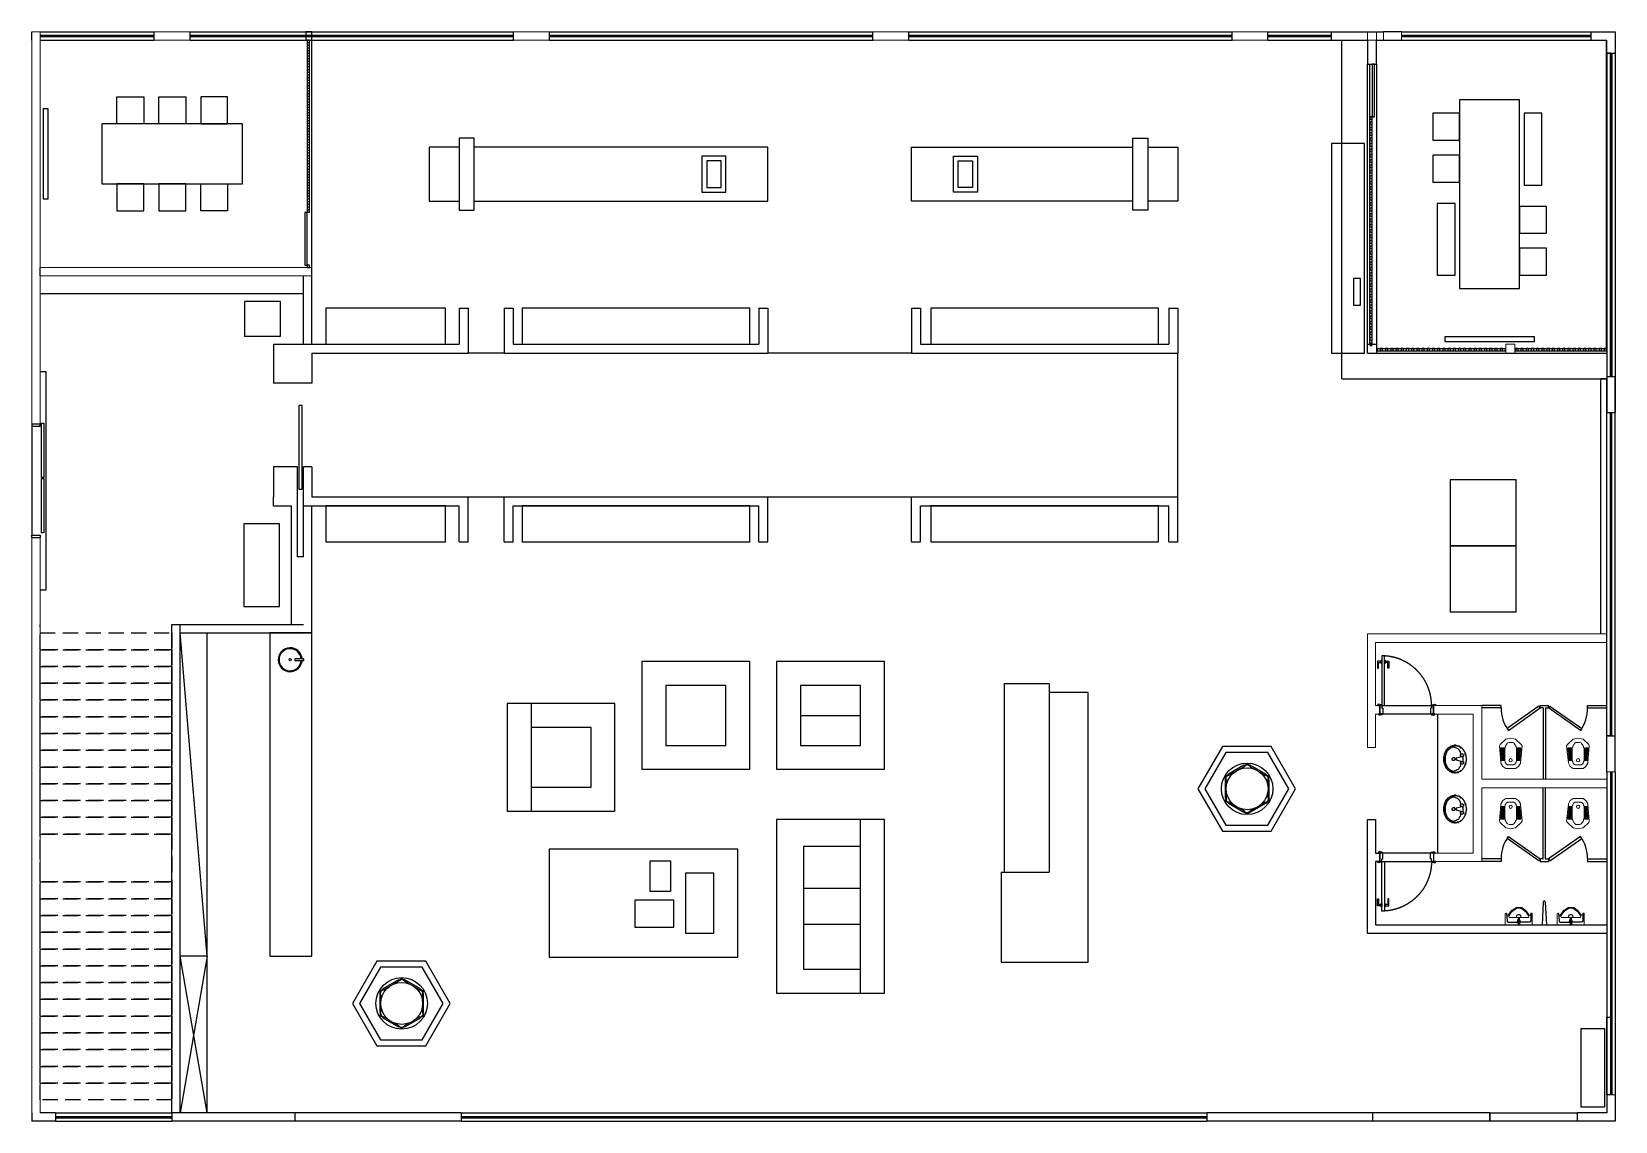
# Model space of a CAD drawing. Header units: millimetres. Extents: x 5625199 to 7433318, y -3316392 to -2552493.
# Drawn here: x 6126979 to 6153428, y -2910537 to -2892337 of the extents above; entities that cross this region are included whole.
import ezdxf

# ---------------------------------------------------------------- set-up
doc = ezdxf.new("R2010")
doc.units = ezdxf.units.MM
doc.linetypes.add('DASHEDX2', pattern=[38.1, 25.4, -12.7])
doc.linetypes.add('HIDDEN', pattern=[9.525, 6.35, -3.175])
for name, color, linetype in [('155', 155, 'Continuous'), ('250', 250, 'Continuous'), ('PL-固定家具', 155, 'Continuous'), ('PL-固定落地', 155, 'Continuous'), ('PL-新建墙体', 5, 'Continuous'), ('PL-活动家具', 15, 'Continuous'), ('PL-门', 4, 'Continuous'), ('WALL', 160, 'Continuous')]:
    doc.layers.add(name, color=color, linetype=linetype)

# ---------------------------------------------------------------- blocks, each defined once
blk = doc.blocks.new('XP-4')
at = {"color": 0, "linetype": 'Continuous'}
blk.add_lwpolyline([(0, -16), (0, 16), (-179, 16), (-179, -16)], close=True, dxfattribs=at)
blk.add_circle((-276, 0), 20.9, dxfattribs=at)
blk.add_arc((-276, 0), 240, 3.7177, 356.2823, dxfattribs=at)
at = {"color": 8}
blk.add_arc((-276, 0), 221, 3.8796, 356.1204, dxfattribs=at)
blk = doc.blocks.new('GRDRDRD')
at = {"lineweight": 9}
for points in [[(5099847, -2519310), (5099792, -2519279), (5099760, -2519231), (5099760, -2519145), (5099760, -2519066), (5099792, -2519018), (5099847, -2518987)], [(5099839, -2519073), (5099847, -2519066), (5099863, -2519058), (5099871, -2519058), (5099886, -2519050), (5100100, -2519050)], [(5099847, -2518987), (5099855, -2518987)], [(5100139, -2518955), (5099855, -2518987)], [(5100100, -2519050), (5100107, -2519050)], [(5100107, -2519050), (5100123, -2519058), (5100139, -2519066), (5100155, -2519073), (5100163, -2519081), (5100178, -2519089), (5100186, -2519097)], [(5100139, -2518955), (5100163, -2518971)], [(5100163, -2518971), (5100250, -2519066), (5100265, -2519145), (5100250, -2519231), (5100163, -2519326)], [(5099823, -2519097), (5099839, -2519073)], [(5099823, -2519200), (5099823, -2519097)], [(5099839, -2519223), (5099823, -2519200)], [(5100107, -2519247), (5100100, -2519247), (5099886, -2519247), (5099871, -2519239), (5099863, -2519239), (5099847, -2519231), (5099839, -2519223)], [(5100139, -2519334), (5099855, -2519310), (5099847, -2519310)], [(5100107, -2519239), (5100100, -2519247)], [(5100186, -2519200), (5100178, -2519208), (5100163, -2519216), (5100155, -2519223), (5100139, -2519231), (5100123, -2519239), (5100107, -2519239)], [(5100163, -2519326), (5100139, -2519334)], [(5100186, -2519097), (5100194, -2519113)], [(5100194, -2519176), (5100186, -2519200)], [(5100194, -2519176), (5100194, -2519113)]]:
    blk.add_lwpolyline(points, dxfattribs=at)
at = {"lineweight": 13}
for points in [[(5099894, -2518995), (5099910, -2518995), (5099910, -2519042), (5099894, -2519042)], [(5099926, -2518995), (5099942, -2518995), (5099942, -2519042), (5099926, -2519042)], [(5099950, -2518995), (5099965, -2518987), (5099965, -2519042), (5099950, -2519042)], [(5099981, -2518987), (5099997, -2518987), (5099997, -2519042), (5099981, -2519042)], [(5100013, -2518987), (5100021, -2518987), (5100021, -2519042), (5100013, -2519042)], [(5100052, -2519042), (5100036, -2519042), (5100036, -2518979), (5100052, -2518979)], [(5100084, -2519042), (5100068, -2519042), (5100068, -2518979), (5100084, -2518979)], [(5100107, -2519042), (5100100, -2519042), (5100100, -2518979), (5100107, -2518979)], [(5099894, -2519176), (5099878, -2519168), (5099871, -2519152), (5099878, -2519129), (5099894, -2519121), (5099918, -2519129), (5099926, -2519152), (5099918, -2519168)], [(5100084, -2519318), (5100068, -2519318), (5100068, -2519255), (5100084, -2519255)], [(5100100, -2519318), (5100100, -2519255), (5100107, -2519255), (5100107, -2519318)]]:
    blk.add_lwpolyline(points, close=True, dxfattribs=at)
for points in [[(5099894, -2519302), (5099894, -2519255), (5099910, -2519255), (5099910, -2519302)], [(5099910, -2519302), (5099894, -2519302)], [(5099926, -2519302), (5099926, -2519255), (5099942, -2519255), (5099942, -2519302)], [(5099942, -2519302), (5099926, -2519302)], [(5099950, -2519302), (5099950, -2519255), (5099965, -2519255), (5099965, -2519302)], [(5099965, -2519302), (5099950, -2519302)], [(5099981, -2519310), (5099981, -2519255), (5099997, -2519255), (5099997, -2519310)], [(5099997, -2519310), (5099981, -2519310)], [(5100013, -2519310), (5100013, -2519255), (5100021, -2519255), (5100021, -2519310)], [(5100021, -2519310), (5100013, -2519310)], [(5100036, -2519310), (5100036, -2519255), (5100052, -2519255), (5100052, -2519318), (5100036, -2519310)]]:
    blk.add_lwpolyline(points, dxfattribs=at)
blk = doc.blocks.new('SFSEEE')
at = {"lineweight": 9}
for points in [[(5103261, -2495352), (5103269, -2495352), (5103269, -2495375), (5103261, -2495375), (5103072, -2495375), (5103072, -2494925), (5103261, -2494925), (5103269, -2494933), (5103269, -2494949), (5103261, -2494949)], [(5103198, -2495139), (5103198, -2495012), (5103198, -2494989), (5103222, -2494981), (5103238, -2494973)], [(5103246, -2494949), (5103238, -2494957), (5103238, -2494965), (5103238, -2494973), (5103269, -2494996), (5103293, -2495012), (5103317, -2495036), (5103340, -2495075), (5103364, -2495107), (5103364, -2495123), (5103372, -2495154), (5103364, -2495178), (5103364, -2495202), (5103340, -2495233), (5103317, -2495265), (5103293, -2495289), (5103269, -2495304), (5103238, -2495328), (5103238, -2495336), (5103238, -2495344), (5103246, -2495352)], [(5103238, -2495328), (5103222, -2495320), (5103198, -2495312), (5103198, -2495296), (5103198, -2495162)]]:
    blk.add_lwpolyline(points, dxfattribs=at)
at = {"lineweight": 25}
for points in [[(5103261, -2494949), (5103143, -2494957), (5103127, -2494957), (5103119, -2494973), (5103119, -2495123)], [(5103222, -2494981), (5103230, -2494989), (5103261, -2495012), (5103285, -2495028), (5103301, -2495044), (5103332, -2495083), (5103348, -2495107), (5103356, -2495131), (5103356, -2495154), (5103356, -2495170), (5103348, -2495194), (5103332, -2495225), (5103301, -2495257), (5103285, -2495273), (5103261, -2495289), (5103230, -2495312), (5103222, -2495320)], [(5103072, -2495146), (5103096, -2495146), (5103104, -2495139)], [(5103104, -2495162), (5103096, -2495162), (5103072, -2495162), (5103072, -2495139)], [(5103261, -2495352), (5103143, -2495352), (5103127, -2495344), (5103119, -2495328), (5103119, -2495178)], [(5103159, -2495139), (5103159, -2495131)], [(5103159, -2495162), (5103159, -2495154)], [(5103167, -2495146), (5103175, -2495146), (5103182, -2495146)], [(5103167, -2495154), (5103175, -2495154), (5103182, -2495154)], [(5103175, -2495162), (5103175, -2495154)], [(5103182, -2495146), (5103190, -2495146), (5103190, -2495139), (5103190, -2495162), (5103190, -2495139), (5103190, -2495162), (5103182, -2495154)], [(5103198, -2495194), (5103230, -2495186), (5103246, -2495154), (5103230, -2495115), (5103198, -2495107)]]:
    blk.add_lwpolyline(points, dxfattribs=at)
for points in [[(5103072, -2495139), (5103072, -2495162), (5103072, -2495146)], [(5103127, -2495123), (5103111, -2495131), (5103104, -2495154), (5103111, -2495170), (5103127, -2495178), (5103151, -2495170), (5103159, -2495154), (5103151, -2495131)], [(5103143, -2495154), (5103135, -2495146), (5103127, -2495146), (5103119, -2495154), (5103127, -2495162), (5103135, -2495162)], [(5103175, -2495162), (5103175, -2495139), (5103167, -2495139), (5103167, -2495162)]]:
    blk.add_lwpolyline(points, close=True, dxfattribs=at)
blk = doc.blocks.new('yqd_1_900_140_ydhd1_ywsp3_45_0_0_3')
for p, q in [((-0.411, 1), (-0.461, 1)), ((-0.461, 1), (-0.461, 0.078)), ((-0.411, 0.078), (-0.411, 1)), ((-0.5, 0.078), (-0.461, 0.078)), ((-0.5, -0.078), (-0.5, 0.078)), ((-0.461, 0.078), (-0.411, 0.078)), ((-0.461, 0.078), (-0.461, 0.028)), ((-0.461, 0.028), (-0.444, 0.028)), ((-0.444, 0.028), (-0.444, -0.078)), ((0.461, 0.028), (0.444, 0.028)), ((0.444, 0.028), (0.444, -0.078)), ((0.5, 0.078), (0.461, 0.078)), ((0.461, 0.078), (0.461, 0.028)), ((0.5, -0.078), (0.5, 0.078)), ((-0.444, -0.078), (-0.5, -0.078)), ((0.444, -0.078), (0.5, -0.078))]:
    blk.add_line(p, q)
at = {"ltscale": 500}
for p, q in [((-0.5, 0.078), (0.5, 0.078)), ((-0.5, -0.078), (0.5, -0.078))]:
    blk.add_line(p, q, dxfattribs=at)
for points in [[(-0.476, 0.901), (-0.539, 0.901, 0.414214), (-0.543, 0.898), (-0.543, 0.777, 0.414214), (-0.539, 0.774), (-0.527, 0.774, 0.414214), (-0.523, 0.777), (-0.523, 0.874, -0.414214), (-0.52, 0.877), (-0.476, 0.877)], [(-0.396, 0.901), (-0.333, 0.901, -0.414214), (-0.33, 0.898), (-0.33, 0.777, -0.414214), (-0.333, 0.774), (-0.346, 0.774, -0.414214), (-0.349, 0.777), (-0.349, 0.874, 0.414214), (-0.352, 0.877), (-0.396, 0.877)]]:
    blk.add_lwpolyline(points, format="xyb")
for points in [[(-0.471, 0.872), (-0.471, 0.906), (-0.476, 0.906), (-0.476, 0.872)], [(-0.461, 0.858), (-0.461, 0.92), (-0.471, 0.92), (-0.471, 0.858)], [(-0.411, 0.858), (-0.411, 0.92), (-0.402, 0.92), (-0.402, 0.858)], [(-0.402, 0.872), (-0.402, 0.906), (-0.396, 0.906), (-0.396, 0.872)]]:
    blk.add_lwpolyline(points, close=True)
at = {"lineweight": -3}
for points in [[(-0.539, 0.091), (-0.539, 0.078), (-0.472, 0.078), (-0.472, 0.093), (-0.476, 0.093, -1), (-0.483, 0.093, -0.128551), (-0.507, 0.099, 0.3547), (-0.528, 0.097), (-0.533, 0.097, -0.414214), (-0.539, 0.091)], [(0.539, 0.091), (0.539, 0.078), (0.472, 0.078), (0.472, 0.093), (0.476, 0.093, 1), (0.483, 0.093, 0.128551), (0.507, 0.099, -0.3547), (0.528, 0.097), (0.533, 0.097, 0.414214), (0.539, 0.091)], [(-0.522, -0.091), (-0.522, -0.078), (-0.456, -0.078), (-0.456, -0.093), (-0.459, -0.093, 1), (-0.467, -0.093, 0.128551), (-0.49, -0.099, -0.3547), (-0.511, -0.097), (-0.517, -0.097, 0.414214), (-0.522, -0.091)], [(0.522, -0.091), (0.522, -0.078), (0.456, -0.078), (0.456, -0.093), (0.459, -0.093, -1), (0.467, -0.093, -0.128551), (0.49, -0.099, 0.3547), (0.511, -0.097), (0.517, -0.097, -0.414214), (0.522, -0.091)]]:
    blk.add_lwpolyline(points, format="xyb", dxfattribs=at)
at = {"color": 250, "linetype": 'HIDDEN', "ltscale": 15}
blk.add_arc((-0.461, 0.078), 0.922, 0, 90, dxfattribs=at)
blk = doc.blocks.new('TFHFTTT')
at = {"lineweight": 9}
for points in [[(5099464, -2521138), (5099464, -2521146), (5099456, -2521161), (5099456, -2521169), (5099456, -2521185), (5099456, -2521201), (5099456, -2521209), (5099448, -2521225)], [(5099511, -2521059), (5099504, -2521067), (5099496, -2521083), (5099488, -2521090), (5099480, -2521098), (5099480, -2521114), (5099472, -2521122), (5099464, -2521138)], [(5099575, -2521011), (5099567, -2521011), (5099551, -2521019), (5099543, -2521027), (5099535, -2521035), (5099527, -2521043), (5099519, -2521051), (5099511, -2521059)], [(5099646, -2520988), (5099638, -2520988), (5099622, -2520996), (5099614, -2520996), (5099606, -2520996), (5099590, -2521004), (5099582, -2521004), (5099575, -2521011)], [(5099717, -2521011), (5099701, -2521004), (5099693, -2521004), (5099685, -2520996), (5099677, -2520996), (5099669, -2520996), (5099654, -2520988), (5099646, -2520988)], [(5099780, -2521059), (5099772, -2521051), (5099764, -2521043), (5099756, -2521035), (5099740, -2521027), (5099732, -2521019), (5099725, -2521011), (5099717, -2521011)], [(5099819, -2521138), (5099819, -2521122), (5099811, -2521114), (5099804, -2521098), (5099796, -2521090), (5099796, -2521083), (5099788, -2521067), (5099780, -2521059)], [(5099835, -2521225), (5099835, -2521209), (5099835, -2521201), (5099835, -2521185), (5099827, -2521169), (5099827, -2521161), (5099827, -2521146), (5099819, -2521138)], [(5099448, -2521225), (5099456, -2521240), (5099456, -2521248), (5099456, -2521264), (5099456, -2521280), (5099456, -2521288), (5099464, -2521304), (5099464, -2521311)], [(5099464, -2521311), (5099472, -2521327), (5099480, -2521335), (5099480, -2521351), (5099488, -2521359), (5099496, -2521367), (5099504, -2521383), (5099511, -2521390)], [(5099511, -2521390), (5099519, -2521398), (5099527, -2521406), (5099535, -2521414), (5099543, -2521422), (5099551, -2521430), (5099567, -2521438), (5099575, -2521438)], [(5099575, -2521438), (5099582, -2521446), (5099590, -2521454), (5099606, -2521454), (5099614, -2521454), (5099622, -2521454), (5099638, -2521461), (5099646, -2521461)], [(5099646, -2521461), (5099654, -2521461), (5099669, -2521454), (5099677, -2521454), (5099685, -2521454), (5099693, -2521454), (5099701, -2521446), (5099717, -2521438)], [(5099717, -2521438), (5099725, -2521438), (5099732, -2521430), (5099740, -2521422), (5099756, -2521414), (5099764, -2521406), (5099772, -2521398), (5099780, -2521390)], [(5099780, -2521390), (5099788, -2521383), (5099796, -2521367), (5099796, -2521359), (5099804, -2521351), (5099811, -2521335), (5099819, -2521327), (5099819, -2521311)], [(5099819, -2521311), (5099827, -2521304), (5099827, -2521288), (5099827, -2521280), (5099835, -2521264), (5099835, -2521248), (5099835, -2521240), (5099835, -2521225)], [(5099464, -2521973), (5099464, -2521981), (5099456, -2521997), (5099456, -2522004), (5099456, -2522020), (5099456, -2522036), (5099456, -2522044), (5099448, -2522060)], [(5099511, -2521894), (5099504, -2521902), (5099496, -2521918), (5099488, -2521925), (5099480, -2521933), (5099480, -2521949), (5099472, -2521957), (5099464, -2521973)], [(5099575, -2521847), (5099567, -2521847), (5099551, -2521854), (5099543, -2521862), (5099535, -2521870), (5099527, -2521878), (5099519, -2521886), (5099511, -2521894)], [(5099646, -2521823), (5099638, -2521823), (5099622, -2521831), (5099614, -2521831), (5099606, -2521831), (5099590, -2521839), (5099582, -2521839), (5099575, -2521847)], [(5099717, -2521847), (5099701, -2521839), (5099693, -2521839), (5099685, -2521831), (5099677, -2521831), (5099669, -2521831), (5099654, -2521823), (5099646, -2521823)], [(5099780, -2521894), (5099772, -2521886), (5099764, -2521878), (5099756, -2521870), (5099740, -2521862), (5099732, -2521854), (5099725, -2521847), (5099717, -2521847)], [(5099819, -2521973), (5099819, -2521957), (5099811, -2521949), (5099804, -2521933), (5099796, -2521925), (5099796, -2521918), (5099788, -2521902), (5099780, -2521894)], [(5099835, -2522060), (5099835, -2522044), (5099835, -2522036), (5099835, -2522020), (5099827, -2522004), (5099827, -2521997), (5099827, -2521981), (5099819, -2521973)], [(5099448, -2522060), (5099456, -2522075), (5099456, -2522083), (5099456, -2522099), (5099456, -2522115), (5099456, -2522123), (5099464, -2522139), (5099464, -2522147)], [(5099464, -2522147), (5099472, -2522162), (5099480, -2522170), (5099480, -2522186), (5099488, -2522194), (5099496, -2522202), (5099504, -2522218), (5099511, -2522225)], [(5099511, -2522225), (5099519, -2522233), (5099527, -2522241), (5099535, -2522249), (5099543, -2522257), (5099551, -2522265), (5099567, -2522273), (5099575, -2522273)], [(5099717, -2522273), (5099725, -2522273), (5099732, -2522265), (5099740, -2522257), (5099756, -2522249), (5099764, -2522241), (5099772, -2522233), (5099780, -2522225)], [(5099780, -2522225), (5099788, -2522218), (5099796, -2522202), (5099796, -2522194), (5099804, -2522186), (5099811, -2522170), (5099819, -2522162), (5099819, -2522147)], [(5099819, -2522147), (5099827, -2522139), (5099827, -2522123), (5099827, -2522115), (5099835, -2522099), (5099835, -2522083), (5099835, -2522075), (5099835, -2522060)], [(5099575, -2522273), (5099582, -2522281), (5099590, -2522289), (5099606, -2522289), (5099614, -2522289), (5099622, -2522289), (5099638, -2522297), (5099646, -2522297)], [(5099646, -2522297), (5099654, -2522297), (5099669, -2522289), (5099677, -2522289), (5099685, -2522289), (5099693, -2522289), (5099701, -2522281), (5099717, -2522273)]]:
    blk.add_lwpolyline(points, dxfattribs=at)
at = {"lineweight": 25}
for points in [[(5099472, -2521138), (5099472, -2521146), (5099464, -2521161), (5099464, -2521177), (5099464, -2521185), (5099456, -2521201), (5099456, -2521209), (5099456, -2521225)], [(5099511, -2521067), (5099504, -2521075), (5099496, -2521083), (5099496, -2521090), (5099488, -2521106), (5099480, -2521114), (5099480, -2521122), (5099472, -2521138)], [(5099575, -2521011), (5099567, -2521019), (5099559, -2521027), (5099551, -2521035), (5099535, -2521035), (5099527, -2521043), (5099519, -2521051), (5099511, -2521067)], [(5099511, -2521185), (5099511, -2521264)], [(5099527, -2521185), (5099622, -2521209), (5099622, -2521240), (5099527, -2521264)], [(5099567, -2521090), (5099559, -2521098), (5099559, -2521106), (5099559, -2521114), (5099551, -2521122), (5099551, -2521130), (5099551, -2521193)], [(5099622, -2521414), (5099630, -2521422), (5099638, -2521422), (5099646, -2521422), (5099654, -2521430), (5099661, -2521430), (5099669, -2521430), (5099677, -2521430), (5099685, -2521430), (5099693, -2521422), (5099701, -2521422), (5099709, -2521422), (5099717, -2521414), (5099725, -2521406), (5099732, -2521398), (5099740, -2521398), (5099748, -2521390), (5099756, -2521375), (5099764, -2521367), (5099772, -2521359), (5099780, -2521351), (5099780, -2521335), (5099788, -2521327), (5099788, -2521319), (5099796, -2521304), (5099796, -2521296), (5099804, -2521280), (5099804, -2521264), (5099804, -2521256), (5099804, -2521240), (5099804, -2521225), (5099804, -2521209), (5099804, -2521201), (5099804, -2521185), (5099804, -2521169), (5099796, -2521161), (5099796, -2521146), (5099788, -2521138), (5099788, -2521122), (5099780, -2521114), (5099780, -2521098), (5099772, -2521090), (5099764, -2521083), (5099756, -2521075), (5099748, -2521067), (5099740, -2521059), (5099732, -2521051), (5099725, -2521043), (5099717, -2521035), (5099709, -2521035), (5099701, -2521027), (5099693, -2521027), (5099685, -2521027), (5099677, -2521019), (5099669, -2521019), (5099661, -2521019), (5099654, -2521027), (5099646, -2521027), (5099638, -2521027), (5099630, -2521035), (5099622, -2521035), (5099606, -2521043), (5099598, -2521051), (5099590, -2521059), (5099582, -2521067), (5099575, -2521075), (5099567, -2521083), (5099567, -2521090)], [(5099646, -2520996), (5099638, -2520996), (5099630, -2520996), (5099614, -2521004), (5099606, -2521004), (5099598, -2521004), (5099582, -2521011), (5099575, -2521011)], [(5099709, -2521011), (5099701, -2521011), (5099693, -2521004), (5099685, -2521004), (5099677, -2521004), (5099669, -2520996), (5099654, -2520996), (5099646, -2520996)], [(5099772, -2521067), (5099764, -2521051), (5099756, -2521043), (5099748, -2521035), (5099740, -2521035), (5099732, -2521027), (5099725, -2521019), (5099709, -2521011)], [(5099819, -2521138), (5099811, -2521122), (5099804, -2521114), (5099804, -2521106), (5099796, -2521090), (5099788, -2521083), (5099780, -2521075), (5099772, -2521067)], [(5099827, -2521225), (5099827, -2521209), (5099827, -2521201), (5099827, -2521185), (5099827, -2521177), (5099819, -2521161), (5099819, -2521146), (5099819, -2521138)], [(5099456, -2521225), (5099456, -2521240), (5099456, -2521248), (5099464, -2521264), (5099464, -2521280), (5099464, -2521288), (5099472, -2521304), (5099472, -2521311)], [(5099472, -2521311), (5099480, -2521327), (5099480, -2521335), (5099488, -2521351), (5099496, -2521359), (5099496, -2521367), (5099504, -2521375), (5099511, -2521390)], [(5099511, -2521390), (5099519, -2521398), (5099527, -2521406), (5099535, -2521414), (5099551, -2521422), (5099559, -2521430), (5099567, -2521430), (5099575, -2521438)], [(5099551, -2521256), (5099551, -2521319), (5099551, -2521327), (5099551, -2521335), (5099559, -2521343), (5099559, -2521351), (5099567, -2521359), (5099575, -2521367), (5099575, -2521375), (5099582, -2521390), (5099590, -2521398), (5099598, -2521398), (5099606, -2521406), (5099622, -2521414)], [(5099575, -2521438), (5099582, -2521446), (5099598, -2521446), (5099606, -2521446), (5099614, -2521454), (5099630, -2521454), (5099638, -2521454), (5099646, -2521454)], [(5099646, -2521454), (5099654, -2521454), (5099669, -2521454), (5099677, -2521454), (5099685, -2521446), (5099693, -2521446), (5099701, -2521446), (5099709, -2521438)], [(5099709, -2521438), (5099725, -2521430), (5099732, -2521430), (5099740, -2521422), (5099748, -2521414), (5099756, -2521406), (5099764, -2521398), (5099772, -2521390)], [(5099772, -2521390), (5099780, -2521375), (5099788, -2521367), (5099796, -2521359), (5099804, -2521351), (5099804, -2521335), (5099811, -2521327), (5099819, -2521311)], [(5099819, -2521311), (5099819, -2521304), (5099819, -2521288), (5099827, -2521280), (5099827, -2521264), (5099827, -2521248), (5099827, -2521240), (5099827, -2521225)], [(5099472, -2521973), (5099472, -2521981), (5099464, -2521997), (5099464, -2522012), (5099464, -2522020), (5099456, -2522036), (5099456, -2522044), (5099456, -2522060)], [(5099511, -2521902), (5099504, -2521910), (5099496, -2521918), (5099496, -2521925), (5099488, -2521941), (5099480, -2521949), (5099480, -2521957), (5099472, -2521973)], [(5099575, -2521847), (5099567, -2521854), (5099559, -2521862), (5099551, -2521870), (5099535, -2521870), (5099527, -2521878), (5099519, -2521886), (5099511, -2521902)], [(5099567, -2521925), (5099559, -2521933), (5099559, -2521941), (5099559, -2521949), (5099551, -2521957), (5099551, -2521965), (5099551, -2522028)], [(5099622, -2522249), (5099630, -2522257), (5099638, -2522257), (5099646, -2522257), (5099654, -2522265), (5099661, -2522265), (5099669, -2522265), (5099677, -2522265), (5099685, -2522265), (5099693, -2522257), (5099701, -2522257), (5099709, -2522257), (5099717, -2522249), (5099725, -2522241), (5099732, -2522233), (5099740, -2522233), (5099748, -2522225), (5099756, -2522210), (5099764, -2522202), (5099772, -2522194), (5099780, -2522186), (5099780, -2522170), (5099788, -2522162), (5099788, -2522154), (5099796, -2522139), (5099796, -2522131), (5099804, -2522115), (5099804, -2522099), (5099804, -2522091), (5099804, -2522075), (5099804, -2522060), (5099804, -2522044), (5099804, -2522036), (5099804, -2522020), (5099804, -2522004), (5099796, -2521997), (5099796, -2521981), (5099788, -2521973), (5099788, -2521957), (5099780, -2521949), (5099780, -2521933), (5099772, -2521925), (5099764, -2521918), (5099756, -2521910), (5099748, -2521902), (5099740, -2521894), (5099732, -2521886), (5099725, -2521878), (5099717, -2521870), (5099709, -2521870), (5099701, -2521862), (5099693, -2521862), (5099685, -2521862), (5099677, -2521854), (5099669, -2521854), (5099661, -2521854), (5099654, -2521862), (5099646, -2521862), (5099638, -2521862), (5099630, -2521870), (5099622, -2521870), (5099606, -2521878), (5099598, -2521886), (5099590, -2521894), (5099582, -2521902), (5099575, -2521910), (5099567, -2521918), (5099567, -2521925)], [(5099646, -2521831), (5099638, -2521831), (5099630, -2521831), (5099614, -2521839), (5099606, -2521839), (5099598, -2521839), (5099582, -2521847), (5099575, -2521847)], [(5099709, -2521847), (5099701, -2521847), (5099693, -2521839), (5099685, -2521839), (5099677, -2521839), (5099669, -2521831), (5099654, -2521831), (5099646, -2521831)], [(5099772, -2521902), (5099764, -2521886), (5099756, -2521878), (5099748, -2521870), (5099740, -2521870), (5099732, -2521862), (5099725, -2521854), (5099709, -2521847)], [(5099819, -2521973), (5099811, -2521957), (5099804, -2521949), (5099804, -2521941), (5099796, -2521925), (5099788, -2521918), (5099780, -2521910), (5099772, -2521902)], [(5099827, -2522060), (5099827, -2522044), (5099827, -2522036), (5099827, -2522020), (5099827, -2522012), (5099819, -2521997), (5099819, -2521981), (5099819, -2521973)], [(5099456, -2522060), (5099456, -2522075), (5099456, -2522083), (5099464, -2522099), (5099464, -2522115), (5099464, -2522123), (5099472, -2522139), (5099472, -2522147)], [(5099472, -2522147), (5099480, -2522162), (5099480, -2522170), (5099488, -2522186), (5099496, -2522194), (5099496, -2522202), (5099504, -2522210), (5099511, -2522225)], [(5099511, -2522020), (5099511, -2522099)], [(5099511, -2522225), (5099519, -2522233), (5099527, -2522241), (5099535, -2522249), (5099551, -2522257), (5099559, -2522265), (5099567, -2522265), (5099575, -2522273)], [(5099527, -2522020), (5099622, -2522044), (5099622, -2522075), (5099527, -2522099)], [(5099551, -2522091), (5099551, -2522154), (5099551, -2522162), (5099551, -2522170), (5099559, -2522178), (5099559, -2522186), (5099567, -2522194), (5099575, -2522202), (5099575, -2522210), (5099582, -2522225), (5099590, -2522233), (5099598, -2522233), (5099606, -2522241), (5099622, -2522249)], [(5099709, -2522273), (5099725, -2522265), (5099732, -2522265), (5099740, -2522257), (5099748, -2522249), (5099756, -2522241), (5099764, -2522233), (5099772, -2522225)], [(5099772, -2522225), (5099780, -2522210), (5099788, -2522202), (5099796, -2522194), (5099804, -2522186), (5099804, -2522170), (5099811, -2522162), (5099819, -2522147)], [(5099819, -2522147), (5099819, -2522139), (5099819, -2522123), (5099827, -2522115), (5099827, -2522099), (5099827, -2522083), (5099827, -2522075), (5099827, -2522060)], [(5099575, -2522273), (5099582, -2522281), (5099598, -2522281), (5099606, -2522281), (5099614, -2522289), (5099630, -2522289), (5099638, -2522289), (5099646, -2522289)], [(5099646, -2522289), (5099654, -2522289), (5099669, -2522289), (5099677, -2522289), (5099685, -2522281), (5099693, -2522281), (5099701, -2522281), (5099709, -2522273)]]:
    blk.add_lwpolyline(points, dxfattribs=at)
for points in [[(5099504, -2521161), (5099504, -2521169), (5099504, -2521177), (5099511, -2521177), (5099511, -2521185), (5099519, -2521185), (5099527, -2521185), (5099535, -2521185), (5099543, -2521185), (5099543, -2521177), (5099551, -2521169), (5099551, -2521161), (5099551, -2521154), (5099543, -2521146), (5099543, -2521138), (5099535, -2521138), (5099527, -2521138), (5099519, -2521138), (5099511, -2521138), (5099511, -2521146), (5099504, -2521146), (5099504, -2521154)], [(5099504, -2521288), (5099504, -2521296), (5099504, -2521304), (5099511, -2521304), (5099511, -2521311), (5099519, -2521311), (5099527, -2521311), (5099535, -2521311), (5099543, -2521311), (5099543, -2521304), (5099551, -2521296), (5099551, -2521288), (5099551, -2521280), (5099543, -2521272), (5099535, -2521264), (5099527, -2521264), (5099519, -2521264), (5099511, -2521264), (5099511, -2521272), (5099504, -2521272), (5099504, -2521280)], [(5099646, -2521225), (5099646, -2521233), (5099646, -2521240), (5099654, -2521240), (5099654, -2521248), (5099661, -2521248), (5099669, -2521248), (5099677, -2521248), (5099685, -2521248), (5099685, -2521240), (5099693, -2521233), (5099693, -2521225), (5099693, -2521217), (5099685, -2521209), (5099677, -2521201), (5099669, -2521201), (5099661, -2521201), (5099654, -2521201), (5099654, -2521209), (5099646, -2521209), (5099646, -2521217)], [(5099504, -2521997), (5099504, -2522004), (5099504, -2522012), (5099511, -2522012), (5099511, -2522020), (5099519, -2522020), (5099527, -2522020), (5099535, -2522020), (5099543, -2522020), (5099543, -2522012), (5099551, -2522004), (5099551, -2521997), (5099551, -2521989), (5099543, -2521981), (5099543, -2521973), (5099535, -2521973), (5099527, -2521973), (5099519, -2521973), (5099511, -2521973), (5099511, -2521981), (5099504, -2521981), (5099504, -2521989)], [(5099504, -2522123), (5099504, -2522131), (5099504, -2522139), (5099511, -2522139), (5099511, -2522147), (5099519, -2522147), (5099527, -2522147), (5099535, -2522147), (5099543, -2522147), (5099543, -2522139), (5099551, -2522131), (5099551, -2522123), (5099551, -2522115), (5099543, -2522107), (5099535, -2522099), (5099527, -2522099), (5099519, -2522099), (5099511, -2522099), (5099511, -2522107), (5099504, -2522107), (5099504, -2522115)], [(5099646, -2522060), (5099646, -2522068), (5099646, -2522075), (5099654, -2522075), (5099654, -2522083), (5099661, -2522083), (5099669, -2522083), (5099677, -2522083), (5099685, -2522083), (5099685, -2522075), (5099693, -2522068), (5099693, -2522060), (5099693, -2522052), (5099685, -2522044), (5099677, -2522036), (5099669, -2522036), (5099661, -2522036), (5099654, -2522036), (5099654, -2522044), (5099646, -2522044), (5099646, -2522052)]]:
    blk.add_lwpolyline(points, close=True, dxfattribs=at)

msp = doc.modelspace()

# ---------------------------------------------------------------- linework, layer by layer
at = {"color": 255, "ltscale": 500}
for p, q in [((6126978.59, -2892476.59), (6126978.59, -2892336.59)), ((6149858.7, -2892336.59), (6149558.7, -2892336.59)), ((6149558.7, -2892476.59), (6149858.7, -2892476.59)), ((6153026.6, -2892336.59), (6153428.3, -2892336.59)), ((6153026.6, -2892476.59), (6153288.28, -2892476.59)), ((6153288.28, -2892696.76), (6153288.28, -2892476.59)), ((6153428.3, -2892336.59), (6153428.28, -2892696.76)), ((6153288.28, -2892696.76), (6153428.28, -2892696.76)), ((6127118.69, -2896416.59), (6127118.69, -2896276.59)), ((6153288.28, -2898096.76), (6153428.28, -2898096.76)), ((6153288.28, -2898696.76), (6153428.28, -2898696.76)), ((6149493.37, -2903591.84), (6149493.37, -2903733.95)), ((6150393.37, -2903591.84), (6150393.37, -2903733.95)), ((6153288.27, -2904096.76), (6153428.28, -2904096.76)), ((6149493.37, -2906195.01), (6149493.37, -2906055.01)), ((6149493.37, -2906055.01), (6149493.37, -2906195.01)), ((6150393.37, -2906055.01), (6150393.37, -2906195.01)), ((6151333.28, -2910396.76), (6151333.28, -2910536.76)), ((6152792.47, -2910396.76), (6152792.47, -2910536.76))]:
    msp.add_line(p, q, dxfattribs=at)
at = {"lineweight": 18}
for p, q in [((6127118.7, -2892336.59), (6126978.59, -2892336.59)), ((6126978.59, -2898887.07), (6126978.59, -2892476.59)), ((6127118.7, -2892336.59), (6127118.69, -2896276.59)), ((6127118.69, -2896416.59), (6127118.69, -2898887.07)), ((6126978.59, -2910396.76), (6126978.59, -2900787.07)), ((6127118.7, -2910396.76), (6127118.69, -2900787.07)), ((6131658.91, -2902376.8), (6129458.7, -2902376.8))]:
    msp.add_line(p, q, dxfattribs=at)
at = {"color": 250, "ltscale": 500}
for p, q in [((6127118.7, -2892336.59), (6129026.6, -2892336.59)), ((6127118.7, -2892476.59), (6129026.6, -2892476.59)), ((6129626.6, -2892336.59), (6135026.6, -2892336.59)), ((6129626.6, -2892476.59), (6135026.6, -2892476.59)), ((6135626.6, -2892336.59), (6141026.6, -2892336.59)), ((6135626.6, -2892476.59), (6141026.6, -2892476.59)), ((6141626.6, -2892336.59), (6147026.6, -2892336.59)), ((6141626.6, -2892476.59), (6147026.6, -2892476.59)), ((6147626.6, -2892336.59), (6148688.11, -2892336.59)), ((6147626.6, -2892476.59), (6148688.11, -2892476.59)), ((6149858.7, -2892336.59), (6153026.6, -2892336.59)), ((6149858.7, -2892476.59), (6153026.6, -2892476.59)), ((6153288.28, -2892696.76), (6153288.28, -2895864.67)), ((6153288.28, -2892696.76), (6153288.28, -2898096.76)), ((6153428.28, -2892696.76), (6153428.28, -2898096.76)), ((6153288.28, -2904096.76), (6153288.28, -2898696.76)), ((6153428.28, -2904096.76), (6153428.28, -2898696.76)), ((6126978.59, -2898927.07), (6126978.59, -2900747.07)), ((6153288.28, -2904696.94), (6153288.28, -2910096.94)), ((6153428.28, -2904696.94), (6153428.28, -2910096.94)), ((6127378.27, -2910396.76), (6129318.7, -2910396.76)), ((6134151.42, -2910396.76), (6146605.54, -2910396.76)), ((6127378.27, -2910536.76), (6129318.7, -2910536.76)), ((6134151.42, -2910536.76), (6146605.54, -2910536.76))]:
    msp.add_line(p, q, dxfattribs=at)
at = {"color": 3, "ltscale": 500}
for p, q in [((6127118.7, -2892396.59), (6129026.6, -2892396.59)), ((6127118.7, -2892416.59), (6129026.6, -2892416.59)), ((6129626.6, -2892396.59), (6135026.6, -2892396.59)), ((6129626.6, -2892416.59), (6135026.6, -2892416.59)), ((6135626.6, -2892396.59), (6141026.6, -2892396.59)), ((6135626.6, -2892416.59), (6141026.6, -2892416.59)), ((6141626.6, -2892396.59), (6147026.6, -2892396.59)), ((6141626.6, -2892416.59), (6147026.6, -2892416.59)), ((6147626.6, -2892396.59), (6148688.11, -2892396.59)), ((6147626.6, -2892416.59), (6148688.11, -2892416.59)), ((6149858.7, -2892396.59), (6153026.6, -2892396.59)), ((6149858.7, -2892416.59), (6153026.6, -2892416.59)), ((6153348.28, -2892696.76), (6153348.28, -2898096.76)), ((6153368.28, -2892696.76), (6153368.28, -2898096.76)), ((6153348.28, -2904096.76), (6153348.28, -2898696.76)), ((6153368.28, -2904096.76), (6153368.28, -2898696.76)), ((6153348.28, -2904696.94), (6153348.28, -2910096.94)), ((6153368.28, -2904696.94), (6153368.28, -2910096.94)), ((6127378.27, -2910456.76), (6129318.7, -2910456.76)), ((6127378.27, -2910476.76), (6129318.7, -2910476.76)), ((6134151.42, -2910456.76), (6146605.54, -2910456.76)), ((6134151.42, -2910476.76), (6146605.54, -2910476.76))]:
    msp.add_line(p, q, dxfattribs=at)
at = {"color": 255}
for p, q in [((6129026.6, -2892476.59), (6129026.6, -2892336.59)), ((6129626.6, -2892476.59), (6129626.6, -2892336.59)), ((6135026.6, -2892476.59), (6135026.6, -2892336.59)), ((6135626.6, -2892476.59), (6135626.6, -2892336.59)), ((6141026.6, -2892476.59), (6141026.6, -2892336.59)), ((6141626.6, -2892476.59), (6141626.6, -2892336.59)), ((6147026.6, -2892476.59), (6147026.6, -2892336.59)), ((6147626.6, -2892476.59), (6147626.6, -2892336.59)), ((6153026.6, -2892476.59), (6153026.6, -2892336.59)), ((6127378.27, -2910396.76), (6127378.27, -2910536.76)), ((6129318.7, -2910396.76), (6129318.7, -2910536.76))]:
    msp.add_line(p, q, dxfattribs=at)
at = {"color": 255, "lineweight": 9}
for p, q in [((6129026.6, -2892336.59), (6129626.6, -2892336.59)), ((6129026.6, -2892476.59), (6129626.6, -2892476.59)), ((6135026.6, -2892336.59), (6135626.6, -2892336.59)), ((6135026.6, -2892476.59), (6135626.6, -2892476.59)), ((6141026.6, -2892336.59), (6141626.6, -2892336.59)), ((6141026.6, -2892476.59), (6141626.6, -2892476.59)), ((6147026.6, -2892336.59), (6147626.6, -2892336.59)), ((6147026.6, -2892476.59), (6147626.6, -2892476.59)), ((6149558.7, -2892336.59), (6149558.7, -2892476.59)), ((6149858.7, -2892336.59), (6149858.7, -2892476.59)), ((6151198.64, -2904823.43), (6151198.64, -2903623.42)), ((6153428.29, -2904696.94), (6153288.28, -2904696.94)), ((6151198.64, -2904965.53), (6151198.64, -2906039.22)), ((6153428.29, -2910096.98), (6153288.29, -2910096.98)), ((6151333.28, -2910396.76), (6149378.7, -2910396.76)), ((6151333.28, -2910536.76), (6151333.27, -2910536.76))]:
    msp.add_line(p, q, dxfattribs=at)
at = {"lineweight": 9}
for p, q in [((6127118.69, -2896276.59), (6129178.7, -2896276.59)), ((6127118.69, -2896416.59), (6129318.7, -2896416.59)), ((6131658.72, -2896276.59), (6129178.7, -2896276.59)), ((6129178.7, -2896276.59), (6129178.7, -2896276.59)), ((6131658.72, -2896416.59), (6129318.7, -2896416.59))]:
    msp.add_line(p, q, dxfattribs=at)
at = {"ltscale": 500}
for p, q in [((6131518.72, -2897556.69), (6131518.72, -2896416.59)), ((6131658.72, -2897556.69), (6131658.72, -2896276.59)), ((6153288.28, -2898096.76), (6153288.28, -2898696.76)), ((6153288.28, -2898696.76), (6153288.28, -2898141.69)), ((6153428.28, -2898096.76), (6153428.28, -2898696.76)), ((6153428.28, -2898696.76), (6153428.28, -2898096.76)), ((6126978.59, -2898887.07), (6127118.69, -2898887.07)), ((6126978.59, -2900787.07), (6127118.69, -2900787.07)), ((6129458.7, -2902376.8), (6129458.7, -2902237.17)), ((6153288.28, -2904696.94), (6153288.28, -2904096.76)), ((6153428.28, -2904696.94), (6153428.28, -2904096.76)), ((6153288.29, -2910096.98), (6153288.29, -2910396.76)), ((6153428.29, -2910096.98), (6153428.29, -2910536.76)), ((6126978.59, -2910396.76), (6126978.59, -2910536.76)), ((6127378.27, -2910396.76), (6127118.7, -2910396.76)), ((6131378.7, -2910396.76), (6129318.7, -2910396.76)), ((6151333.28, -2910396.76), (6149378.7, -2910396.76)), ((6153288.29, -2910396.76), (6152792.47, -2910396.76)), ((6127378.27, -2910536.76), (6126978.59, -2910536.76)), ((6131378.7, -2910536.76), (6129318.7, -2910536.76)), ((6151333.28, -2910536.76), (6149378.7, -2910536.76)), ((6153428.29, -2910536.76), (6152792.47, -2910536.76))]:
    msp.add_line(p, q, dxfattribs=at)
at = {"color": 255, "linetype": 'DASHEDX2', "ltscale": 10}
msp.add_line((6127118.7, -2909896.76), (6127118.7, -2902237.74), dxfattribs=at)
at = {"color": 255, "lineweight": 18}
for p, q in [((6127118.7, -2907676.18), (6127118.7, -2902237.74)), ((6149288.1, -2902396.83), (6153288.28, -2902396.83)), ((6149288.1, -2902396.83), (6149288.1, -2904294.48)), ((6149422.31, -2903591.84), (6149422.31, -2902536.94)), ((6149422.31, -2902536.94), (6153288.28, -2902536.94)), ((6149422.31, -2903591.84), (6149493.37, -2903591.84)), ((6150393.37, -2903591.84), (6151198.64, -2903591.84)), ((6151198.64, -2904823.43), (6151198.64, -2903591.84)), ((6149422.31, -2904294.48), (6149422.31, -2903733.94)), ((6149422.31, -2903733.95), (6149493.37, -2903733.95)), ((6150393.37, -2903733.95), (6151056.53, -2903733.95)), ((6151056.54, -2906055.01), (6151056.54, -2903733.95)), ((6149288.1, -2904294.48), (6149422.31, -2904294.48)), ((6153288.28, -2904823.43), (6151198.64, -2904823.43)), ((6151198.64, -2906197.12), (6151198.64, -2904965.53)), ((6151198.64, -2904965.53), (6153288.28, -2904965.53)), ((6149288.1, -2907397.13), (6149288.1, -2905494.48)), ((6149288.1, -2905494.48), (6149422.31, -2905494.48)), ((6149422.31, -2906055.01), (6149422.31, -2905494.48)), ((6149493.37, -2906055.01), (6149422.31, -2906055.01)), ((6149493.37, -2906195.01), (6149422.31, -2906195.01)), ((6149422.31, -2907257.02), (6149422.31, -2906195.01)), ((6151056.53, -2906055.01), (6150393.37, -2906055.01)), ((6151198.64, -2906195.01), (6150393.37, -2906195.01)), ((6153288.28, -2907257.02), (6149422.31, -2907257.02)), ((6153288.28, -2907397.13), (6149288.1, -2907397.13))]:
    msp.add_line(p, q, dxfattribs=at)
for p, q in [((6129318.7, -2910396.76), (6129318.7, -2902237.17)), ((6129458.7, -2910396.76), (6129458.7, -2902376.8)), ((6131378.7, -2910536.76), (6131378.7, -2910396.76)), ((6149378.7, -2910536.76), (6149378.7, -2910396.76))]:
    msp.add_line(p, q)
at = {"color": 255, "lineweight": 9}
for points in [[(6149438.11, -2892476.59), (6149288.11, -2892476.59), (6149288.11, -2892336.59), (6149438.11, -2892336.59)], [(6149288.11, -2897556.69), (6149438.11, -2897556.69), (6149438.11, -2897706.69), (6149288.11, -2897706.69)], [(6151598.11, -2897556.69), (6151748.11, -2897556.69), (6151748.11, -2897706.69), (6151598.11, -2897706.69)]]:
    msp.add_lwpolyline(points, close=True, dxfattribs=at)
at = {"ltscale": 500}
for points in [[(6126978.59, -2898887.07), (6126978.59, -2898927.07), (6127118.59, -2898927.07), (6127118.59, -2898887.07)], [(6126978.59, -2900787.07), (6126978.59, -2900747.07), (6127118.59, -2900747.07), (6127118.59, -2900787.07)]]:
    msp.add_lwpolyline(points, dxfattribs=at)
at = {"color": 250, "linetype": 'DASHEDX2', "ltscale": 10}
for points in [[(6127118.7, -2902378.76), (6129318.7, -2902378.84), (6129318.7, -2902658.84), (6127118.7, -2902658.76)], [(6127118.7, -2902658.76), (6129318.7, -2902658.84), (6129318.7, -2902938.84), (6127118.7, -2902938.76)], [(6127118.7, -2902938.76), (6129318.7, -2902938.84), (6129318.7, -2903218.84), (6127118.7, -2903218.76)], [(6127118.7, -2903218.76), (6129318.7, -2903218.84), (6129318.7, -2903498.84), (6127118.7, -2903498.76)], [(6127118.7, -2903498.76), (6129318.7, -2903498.84), (6129318.7, -2903778.84), (6127118.7, -2903778.76)], [(6127118.7, -2903778.76), (6129318.7, -2903778.84), (6129318.7, -2904058.84), (6127118.7, -2904058.76)], [(6127118.7, -2904058.76), (6129318.7, -2904058.84), (6129318.7, -2904338.84), (6127118.7, -2904338.76)], [(6127118.7, -2904338.76), (6129318.7, -2904338.84), (6129318.7, -2904618.84), (6127118.7, -2904618.76)], [(6127118.7, -2904618.76), (6129318.7, -2904618.84), (6129318.7, -2904898.84), (6127118.7, -2904898.76)], [(6127118.7, -2904898.76), (6129318.7, -2904898.84), (6129318.7, -2905178.84), (6127118.7, -2905178.76)], [(6127118.7, -2905178.76), (6129318.7, -2905178.84), (6129318.7, -2905458.84), (6127118.7, -2905458.76)], [(6127118.7, -2905458.76), (6129318.7, -2905458.84), (6129318.7, -2905738.84), (6127118.7, -2905738.76)], [(6127118.7, -2905738.76), (6129318.7, -2905738.84), (6129318.7, -2906538.84), (6127118.7, -2906538.76)], [(6127118.7, -2906538.76), (6129318.7, -2906538.84), (6129318.7, -2906818.84), (6127118.7, -2906818.76)], [(6127118.7, -2906818.76), (6129318.7, -2906818.84), (6129318.7, -2907098.84), (6127118.7, -2907098.76)], [(6127118.7, -2907098.76), (6129318.7, -2907098.84), (6129318.7, -2907378.84), (6127118.7, -2907378.76)], [(6127118.7, -2907378.76), (6129318.7, -2907378.84), (6129318.7, -2907658.84), (6127118.7, -2907658.76)], [(6127118.7, -2907658.76), (6129318.7, -2907658.84), (6129318.7, -2907938.84), (6127118.7, -2907938.76)], [(6127118.7, -2907938.76), (6129318.7, -2907938.84), (6129318.7, -2908218.84), (6127118.7, -2908218.76)], [(6127118.7, -2908218.76), (6129318.7, -2908218.84), (6129318.7, -2908498.84), (6127118.7, -2908498.76)], [(6127118.7, -2908498.76), (6129318.7, -2908498.84), (6129318.7, -2908778.84), (6127118.7, -2908778.76)], [(6127118.7, -2908778.76), (6129318.7, -2908778.84), (6129318.7, -2909058.84), (6127118.7, -2909058.76)], [(6127118.7, -2909058.76), (6129318.7, -2909058.84), (6129318.7, -2909338.84), (6127118.7, -2909338.76)], [(6127118.7, -2909338.76), (6129318.7, -2909338.84), (6129318.7, -2909618.84), (6127118.7, -2909618.76)], [(6127118.7, -2909618.76), (6129318.7, -2909618.84), (6129318.7, -2909898.84), (6127118.7, -2909898.76)], [(6127118.7, -2909898.76), (6129318.7, -2909898.84), (6129318.7, -2910178.84), (6127118.7, -2910178.76)]]:
    msp.add_lwpolyline(points, close=True, dxfattribs=at)
at = {"color": 255, "ltscale": 500}
msp.add_lwpolyline([(6149288.1, -2905494.48), (6149422.31, -2905494.48), (6149422.31, -2906055.01), (6149493.37, -2906055.01), (6149493.37, -2906195.01), (6149422.31, -2906195.01), (6149422.31, -2907257.02), (6153288.28, -2907257.02), (6153288.28, -2907397.13), (6149288.1, -2907397.13), (6149288.1, -2905494.48)], dxfattribs=at)
at = {"layer": '155', "ltscale": 500}
msp.add_line((6149288.11, -2897706.69), (6149288.11, -2897556.69), dxfattribs=at)
at = {"layer": '250', "ltscale": 500}
for p, q in [((6134869.85, -2897706.69), (6134269.85, -2897706.69)), ((6141673.47, -2897706.69), (6139273.47, -2897706.69)), ((6146118.75, -2900106.69), (6146118.75, -2897706.69)), ((6134269.85, -2900106.69), (6134869.85, -2900106.69)), ((6139273.47, -2900106.69), (6141673.47, -2900106.69))]:
    msp.add_line(p, q, dxfattribs=at)
msp.add_lwpolyline([(6151333.28, -2910396.76), (6152792.47, -2910396.76), (6152792.47, -2910536.76), (6151333.28, -2910536.76)], close=True, dxfattribs=at)
at = {"layer": 'PL-固定家具', "ltscale": 500}
for p, q in [((6131578.72, -2892476.48), (6131578.72, -2895356.59)), ((6131618.72, -2895356.48), (6131618.72, -2892476.48)), ((6149438.11, -2892876.59), (6149438.11, -2897706.69)), ((6149328.11, -2897556.69), (6149328.11, -2893756.59)), ((6149368.11, -2897556.69), (6149368.11, -2893756.59)), ((6131618.72, -2895356.59), (6131578.72, -2895356.59)), ((6149288.11, -2897556.69), (6149438.11, -2897556.69)), ((6149438.11, -2897626.69), (6151598.11, -2897626.69)), ((6149438.11, -2897666.69), (6151598.11, -2897666.69)), ((6151748.11, -2897626.69), (6153288.28, -2897626.69)), ((6151748.11, -2897666.69), (6153288.28, -2897666.69))]:
    msp.add_line(p, q, dxfattribs=at)
at = {"layer": 'PL-固定家具'}
msp.add_line((6131518.72, -2896716.59), (6127118.69, -2896716.59), dxfattribs=at)
at = {"layer": 'PL-固定家具', "color": 8}
for p, q in [((6147227.93, -2904594.42), (6147268.63, -2904572.23)), ((6147232.72, -2904603.2), (6147273.42, -2904581.01)), ((6147324.53, -2904603.2), (6147283.83, -2904581.01)), ((6147329.32, -2904594.42), (6147288.62, -2904572.23)), ((6146917.22, -2904832.35), (6146918.35, -2904786.01)), ((6146927.21, -2904832.59), (6146928.34, -2904786.25)), ((6146967.91, -2904744.54), (6146928.34, -2904768.69)), ((6146973.12, -2904753.08), (6146933.55, -2904777.23)), ((6147584.13, -2904753.08), (6147623.7, -2904777.23)), ((6147589.34, -2904744.54), (6147628.91, -2904768.69)), ((6147630.04, -2904832.59), (6147628.91, -2904786.25)), ((6147640.03, -2904832.35), (6147638.91, -2904786.01)), ((6146917.22, -2905132.59), (6146918.35, -2905178.93)), ((6146927.21, -2905132.35), (6146928.34, -2905178.69)), ((6146967.91, -2905220.4), (6146928.34, -2905196.25)), ((6146973.12, -2905211.86), (6146933.55, -2905187.71)), ((6147584.13, -2905211.86), (6147623.7, -2905187.71)), ((6147589.34, -2905220.4), (6147628.91, -2905196.25)), ((6147630.04, -2905132.35), (6147628.91, -2905178.69)), ((6147640.03, -2905132.59), (6147638.91, -2905178.93)), ((6147227.93, -2905370.52), (6147268.63, -2905392.71)), ((6147232.72, -2905361.74), (6147273.42, -2905383.93)), ((6147324.53, -2905361.74), (6147283.83, -2905383.93)), ((6147329.32, -2905370.52), (6147288.62, -2905392.71)), ((6132797.29, -2908416.64), (6132798.42, -2908370.3)), ((6132807.29, -2908416.88), (6132808.42, -2908370.54)), ((6132847.99, -2908328.83), (6132808.42, -2908352.98)), ((6132853.2, -2908337.37), (6132813.63, -2908361.52)), ((6133108.01, -2908178.71), (6133148.71, -2908156.52)), ((6133112.8, -2908187.49), (6133153.49, -2908165.3)), ((6133204.61, -2908187.49), (6133163.91, -2908165.3)), ((6133209.4, -2908178.71), (6133168.7, -2908156.52)), ((6133464.21, -2908337.37), (6133503.78, -2908361.52)), ((6133469.42, -2908328.83), (6133508.99, -2908352.98)), ((6133510.11, -2908416.88), (6133508.99, -2908370.54)), ((6133520.11, -2908416.64), (6133518.98, -2908370.3)), ((6132797.29, -2908716.88), (6132798.42, -2908763.22)), ((6132807.29, -2908716.64), (6132808.42, -2908762.98)), ((6132847.99, -2908804.69), (6132808.42, -2908780.54)), ((6132853.2, -2908796.15), (6132813.63, -2908772)), ((6133464.21, -2908796.15), (6133503.78, -2908772)), ((6133469.42, -2908804.69), (6133508.99, -2908780.54)), ((6133510.11, -2908716.64), (6133508.99, -2908762.98)), ((6133520.11, -2908716.88), (6133518.98, -2908763.22)), ((6133108.01, -2908954.81), (6133148.71, -2908977)), ((6133112.8, -2908946.03), (6133153.49, -2908968.22)), ((6133204.61, -2908946.03), (6133163.91, -2908968.22)), ((6133209.4, -2908954.81), (6133168.7, -2908977))]:
    msp.add_line(p, q, dxfattribs=at)
at = {"layer": 'PL-固定家具', "color": 250, "ltscale": 500}
for points in [[(6131578.72, -2892516.48), (6131618.72, -2892516.48), (6131618.72, -2892476.48), (6131578.72, -2892476.48)], [(6131578.72, -2892606.48), (6131618.72, -2892606.48), (6131618.72, -2892566.48), (6131578.72, -2892566.48)], [(6131578.72, -2892696.48), (6131618.72, -2892696.48), (6131618.72, -2892656.48), (6131578.72, -2892656.48)], [(6131578.72, -2892786.48), (6131618.72, -2892786.48), (6131618.72, -2892746.48), (6131578.72, -2892746.48)], [(6131578.72, -2892876.48), (6131618.72, -2892876.48), (6131618.72, -2892836.48), (6131578.72, -2892836.48)], [(6131578.72, -2892966.48), (6131618.72, -2892966.48), (6131618.72, -2892926.48), (6131578.72, -2892926.48)], [(6131578.72, -2893056.48), (6131618.72, -2893056.48), (6131618.72, -2893016.48), (6131578.72, -2893016.48)], [(6131578.72, -2893146.48), (6131618.72, -2893146.48), (6131618.72, -2893106.48), (6131578.72, -2893106.48)], [(6131578.72, -2893236.48), (6131618.72, -2893236.48), (6131618.72, -2893196.48), (6131578.72, -2893196.48)], [(6131578.72, -2893326.48), (6131618.72, -2893326.48), (6131618.72, -2893286.48), (6131578.72, -2893286.48)], [(6131578.72, -2893416.48), (6131618.72, -2893416.48), (6131618.72, -2893376.48), (6131578.72, -2893376.48)], [(6131578.72, -2893506.48), (6131618.72, -2893506.48), (6131618.72, -2893466.48), (6131578.72, -2893466.48)], [(6131578.72, -2893596.48), (6131618.72, -2893596.48), (6131618.72, -2893556.48), (6131578.72, -2893556.48)], [(6131578.72, -2893686.48), (6131618.72, -2893686.48), (6131618.72, -2893646.48), (6131578.72, -2893646.48)], [(6131578.72, -2893776.48), (6131618.72, -2893776.48), (6131618.72, -2893736.48), (6131578.72, -2893736.48)], [(6131578.72, -2893866.48), (6131618.72, -2893866.48), (6131618.72, -2893826.48), (6131578.72, -2893826.48)], [(6149368.11, -2893756.69), (6149328.11, -2893756.69), (6149328.11, -2893796.69), (6149368.11, -2893796.69)], [(6149368.11, -2893846.69), (6149328.11, -2893846.69), (6149328.11, -2893886.69), (6149368.11, -2893886.69)], [(6131578.72, -2893956.48), (6131618.72, -2893956.48), (6131618.72, -2893916.48), (6131578.72, -2893916.48)], [(6131578.72, -2894046.48), (6131618.72, -2894046.48), (6131618.72, -2894006.48), (6131578.72, -2894006.48)], [(6131578.72, -2894136.48), (6131618.72, -2894136.48), (6131618.72, -2894096.48), (6131578.72, -2894096.48)], [(6149368.11, -2893936.69), (6149328.11, -2893936.69), (6149328.11, -2893976.69), (6149368.11, -2893976.69)], [(6149368.11, -2894026.69), (6149328.11, -2894026.69), (6149328.11, -2894066.69), (6149368.11, -2894066.69)], [(6149368.11, -2894116.69), (6149328.11, -2894116.69), (6149328.11, -2894156.69), (6149368.11, -2894156.69)], [(6131578.72, -2894226.48), (6131618.72, -2894226.48), (6131618.72, -2894186.48), (6131578.72, -2894186.48)], [(6131578.72, -2894316.48), (6131618.72, -2894316.48), (6131618.72, -2894276.48), (6131578.72, -2894276.48)], [(6131578.72, -2894406.48), (6131618.72, -2894406.48), (6131618.72, -2894366.48), (6131578.72, -2894366.48)], [(6149368.11, -2894206.69), (6149328.11, -2894206.69), (6149328.11, -2894246.69), (6149368.11, -2894246.69)], [(6149368.11, -2894296.69), (6149328.11, -2894296.69), (6149328.11, -2894336.69), (6149368.11, -2894336.69)], [(6149368.11, -2894386.69), (6149328.11, -2894386.69), (6149328.11, -2894426.69), (6149368.11, -2894426.69)], [(6131578.72, -2894496.48), (6131618.72, -2894496.48), (6131618.72, -2894456.48), (6131578.72, -2894456.48)], [(6131578.72, -2894586.48), (6131618.72, -2894586.48), (6131618.72, -2894546.48), (6131578.72, -2894546.48)], [(6131578.72, -2894676.48), (6131618.72, -2894676.48), (6131618.72, -2894636.48), (6131578.72, -2894636.48)], [(6149368.11, -2894476.69), (6149328.11, -2894476.69), (6149328.11, -2894516.69), (6149368.11, -2894516.69)], [(6149368.11, -2894566.69), (6149328.11, -2894566.69), (6149328.11, -2894606.69), (6149368.11, -2894606.69)], [(6131578.72, -2894766.48), (6131618.72, -2894766.48), (6131618.72, -2894726.48), (6131578.72, -2894726.48)], [(6131578.72, -2894856.48), (6131618.72, -2894856.48), (6131618.72, -2894816.48), (6131578.72, -2894816.48)], [(6131578.72, -2894946.48), (6131618.72, -2894946.48), (6131618.72, -2894906.48), (6131578.72, -2894906.48)], [(6149368.11, -2894656.69), (6149328.11, -2894656.69), (6149328.11, -2894696.69), (6149368.11, -2894696.69)], [(6149368.11, -2894746.69), (6149328.11, -2894746.69), (6149328.11, -2894786.69), (6149368.11, -2894786.69)], [(6149368.11, -2894836.69), (6149328.11, -2894836.69), (6149328.11, -2894876.69), (6149368.11, -2894876.69)], [(6131578.72, -2895036.48), (6131618.72, -2895036.48), (6131618.72, -2894996.48), (6131578.72, -2894996.48)], [(6131578.72, -2895126.48), (6131618.72, -2895126.48), (6131618.72, -2895086.48), (6131578.72, -2895086.48)], [(6131578.72, -2895216.48), (6131618.72, -2895216.48), (6131618.72, -2895176.48), (6131578.72, -2895176.48)], [(6149368.11, -2894926.69), (6149328.11, -2894926.69), (6149328.11, -2894966.69), (6149368.11, -2894966.69)], [(6149368.11, -2895016.69), (6149328.11, -2895016.69), (6149328.11, -2895056.69), (6149368.11, -2895056.69)], [(6149368.11, -2895106.69), (6149328.11, -2895106.69), (6149328.11, -2895146.69), (6149368.11, -2895146.69)], [(6131578.72, -2895306.48), (6131618.72, -2895306.48), (6131618.72, -2895266.48), (6131578.72, -2895266.48)], [(6149368.11, -2895196.69), (6149328.11, -2895196.69), (6149328.11, -2895236.69), (6149368.11, -2895236.69)], [(6149368.11, -2895286.69), (6149328.11, -2895286.69), (6149328.11, -2895326.69), (6149368.11, -2895326.69)], [(6149368.11, -2895376.69), (6149328.11, -2895376.69), (6149328.11, -2895416.69), (6149368.11, -2895416.69)], [(6149368.11, -2895466.69), (6149328.11, -2895466.69), (6149328.11, -2895506.69), (6149368.11, -2895506.69)], [(6149368.11, -2895556.69), (6149328.11, -2895556.69), (6149328.11, -2895596.69), (6149368.11, -2895596.69)], [(6149368.11, -2895646.69), (6149328.11, -2895646.69), (6149328.11, -2895686.69), (6149368.11, -2895686.69)], [(6149368.11, -2895736.69), (6149328.11, -2895736.69), (6149328.11, -2895776.69), (6149368.11, -2895776.69)], [(6149368.11, -2895826.69), (6149328.11, -2895826.69), (6149328.11, -2895866.69), (6149368.11, -2895866.69)], [(6149368.11, -2895916.69), (6149328.11, -2895916.69), (6149328.11, -2895956.69), (6149368.11, -2895956.69)], [(6149368.11, -2896006.69), (6149328.11, -2896006.69), (6149328.11, -2896046.69), (6149368.11, -2896046.69)], [(6149368.11, -2896096.69), (6149328.11, -2896096.69), (6149328.11, -2896136.69), (6149368.11, -2896136.69)], [(6149368.11, -2896186.69), (6149328.11, -2896186.69), (6149328.11, -2896226.69), (6149368.11, -2896226.69)], [(6149368.11, -2896276.69), (6149328.11, -2896276.69), (6149328.11, -2896316.69), (6149368.11, -2896316.69)], [(6149368.11, -2896366.69), (6149328.11, -2896366.69), (6149328.11, -2896406.69), (6149368.11, -2896406.69)], [(6149368.11, -2896456.69), (6149328.11, -2896456.69), (6149328.11, -2896496.69), (6149368.11, -2896496.69)], [(6149368.11, -2896546.69), (6149328.11, -2896546.69), (6149328.11, -2896586.69), (6149368.11, -2896586.69)], [(6149368.11, -2896636.69), (6149328.11, -2896636.69), (6149328.11, -2896676.69), (6149368.11, -2896676.69)], [(6149368.11, -2896726.69), (6149328.11, -2896726.69), (6149328.11, -2896766.69), (6149368.11, -2896766.69)], [(6149368.11, -2896816.69), (6149328.11, -2896816.69), (6149328.11, -2896856.69), (6149368.11, -2896856.69)], [(6149368.11, -2896906.69), (6149328.11, -2896906.69), (6149328.11, -2896946.69), (6149368.11, -2896946.69)], [(6149368.11, -2896996.69), (6149328.11, -2896996.69), (6149328.11, -2897036.69), (6149368.11, -2897036.69)], [(6149368.11, -2897086.69), (6149328.11, -2897086.69), (6149328.11, -2897126.69), (6149368.11, -2897126.69)], [(6149368.11, -2897176.69), (6149328.11, -2897176.69), (6149328.11, -2897216.69), (6149368.11, -2897216.69)], [(6149368.11, -2897266.69), (6149328.11, -2897266.69), (6149328.11, -2897306.69), (6149368.11, -2897306.69)], [(6149368.11, -2897356.69), (6149328.11, -2897356.69), (6149328.11, -2897396.69), (6149368.11, -2897396.69)], [(6149368.11, -2897446.69), (6149328.11, -2897446.69), (6149328.11, -2897486.69), (6149368.11, -2897486.69)], [(6149542.11, -2897626.69), (6149502.11, -2897626.69), (6149502.11, -2897666.69), (6149542.11, -2897666.69)], [(6149629.11, -2897626.69), (6149589.11, -2897626.69), (6149589.11, -2897666.69), (6149629.11, -2897666.69)], [(6149716.11, -2897626.69), (6149676.11, -2897626.69), (6149676.11, -2897666.69), (6149716.11, -2897666.69)], [(6149803.11, -2897626.69), (6149763.11, -2897626.69), (6149763.11, -2897666.69), (6149803.11, -2897666.69)], [(6149890.11, -2897626.69), (6149850.11, -2897626.69), (6149850.11, -2897666.69), (6149890.11, -2897666.69)], [(6149977.11, -2897626.69), (6149937.11, -2897626.69), (6149937.11, -2897666.69), (6149977.11, -2897666.69)], [(6150064.11, -2897626.69), (6150024.11, -2897626.69), (6150024.11, -2897666.69), (6150064.11, -2897666.69)], [(6150151.11, -2897626.69), (6150111.11, -2897626.69), (6150111.11, -2897666.69), (6150151.11, -2897666.69)], [(6150238.11, -2897626.69), (6150198.11, -2897626.69), (6150198.11, -2897666.69), (6150238.11, -2897666.69)], [(6150325.11, -2897626.69), (6150285.11, -2897626.69), (6150285.11, -2897666.69), (6150325.11, -2897666.69)], [(6150412.11, -2897626.69), (6150372.11, -2897626.69), (6150372.11, -2897666.69), (6150412.11, -2897666.69)], [(6150499.11, -2897626.69), (6150459.11, -2897626.69), (6150459.11, -2897666.69), (6150499.11, -2897666.69)], [(6150586.11, -2897626.69), (6150546.11, -2897626.69), (6150546.11, -2897666.69), (6150586.11, -2897666.69)], [(6150673.11, -2897626.69), (6150633.11, -2897626.69), (6150633.11, -2897666.69), (6150673.11, -2897666.69)], [(6150760.11, -2897626.69), (6150720.11, -2897626.69), (6150720.11, -2897666.69), (6150760.11, -2897666.69)], [(6150847.11, -2897626.69), (6150807.11, -2897626.69), (6150807.11, -2897666.69), (6150847.11, -2897666.69)], [(6150934.11, -2897626.69), (6150894.11, -2897626.69), (6150894.11, -2897666.69), (6150934.11, -2897666.69)], [(6151021.11, -2897626.69), (6150981.11, -2897626.69), (6150981.11, -2897666.69), (6151021.11, -2897666.69)], [(6151108.11, -2897626.69), (6151068.11, -2897626.69), (6151068.11, -2897666.69), (6151108.11, -2897666.69)], [(6151195.11, -2897626.69), (6151155.11, -2897626.69), (6151155.11, -2897666.69), (6151195.11, -2897666.69)], [(6151282.11, -2897626.69), (6151242.11, -2897626.69), (6151242.11, -2897666.69), (6151282.11, -2897666.69)], [(6151369.11, -2897626.69), (6151329.11, -2897626.69), (6151329.11, -2897666.69), (6151369.11, -2897666.69)], [(6151456.11, -2897626.69), (6151416.11, -2897626.69), (6151416.11, -2897666.69), (6151456.11, -2897666.69)], [(6151543.11, -2897626.69), (6151503.11, -2897626.69), (6151503.11, -2897666.69), (6151543.11, -2897666.69)], [(6151804.11, -2897626.69), (6151764.11, -2897626.69), (6151764.11, -2897666.69), (6151804.11, -2897666.69)], [(6151891.11, -2897626.69), (6151851.11, -2897626.69), (6151851.11, -2897666.69), (6151891.11, -2897666.69)], [(6151978.11, -2897626.69), (6151938.11, -2897626.69), (6151938.11, -2897666.69), (6151978.11, -2897666.69)], [(6152065.11, -2897626.69), (6152025.11, -2897626.69), (6152025.11, -2897666.69), (6152065.11, -2897666.69)], [(6152152.11, -2897626.69), (6152112.11, -2897626.69), (6152112.11, -2897666.69), (6152152.11, -2897666.69)], [(6152239.11, -2897626.69), (6152199.11, -2897626.69), (6152199.11, -2897666.69), (6152239.11, -2897666.69)], [(6152326.11, -2897626.69), (6152286.11, -2897626.69), (6152286.11, -2897666.69), (6152326.11, -2897666.69)], [(6152413.11, -2897626.69), (6152373.11, -2897626.69), (6152373.11, -2897666.69), (6152413.11, -2897666.69)], [(6152500.11, -2897626.69), (6152460.11, -2897626.69), (6152460.11, -2897666.69), (6152500.11, -2897666.69)], [(6152587.11, -2897626.69), (6152547.11, -2897626.69), (6152547.11, -2897666.69), (6152587.11, -2897666.69)], [(6152674.11, -2897626.69), (6152634.11, -2897626.69), (6152634.11, -2897666.69), (6152674.11, -2897666.69)], [(6152761.11, -2897626.69), (6152721.11, -2897626.69), (6152721.11, -2897666.69), (6152761.11, -2897666.69)], [(6152848.11, -2897626.69), (6152808.11, -2897626.69), (6152808.11, -2897666.69), (6152848.11, -2897666.69)], [(6152935.11, -2897626.69), (6152895.11, -2897626.69), (6152895.11, -2897666.69), (6152935.11, -2897666.69)], [(6153022.11, -2897626.69), (6152982.11, -2897626.69), (6152982.11, -2897666.69), (6153022.11, -2897666.69)], [(6153109.11, -2897626.69), (6153069.11, -2897626.69), (6153069.11, -2897666.69), (6153109.11, -2897666.69)], [(6153196.11, -2897626.69), (6153156.11, -2897626.69), (6153156.11, -2897666.69), (6153196.11, -2897666.69)], [(6153283.11, -2897626.69), (6153243.11, -2897626.69), (6153243.11, -2897666.69), (6153283.11, -2897666.69)]]:
    msp.add_lwpolyline(points, close=True, dxfattribs=at)
at = {"layer": 'PL-固定家具', "ltscale": 500}
msp.add_lwpolyline([(6131578.72, -2896276.48), (6131618.72, -2896276.48), (6131618.72, -2896236.48), (6131578.72, -2896236.48)], close=True, dxfattribs=at)
at = {"layer": 'PL-固定家具'}
msp.add_lwpolyline([(6149053.11, -2896906.69), (6149173.11, -2896906.69), (6149173.11, -2896456.69), (6149053.11, -2896456.69)], close=True, dxfattribs=at)
at = {"layer": 'PL-固定家具', "color": 250, "ltscale": 500}
for points in [[(6149368.11, -2897556.69), (6149368.11, -2897536.69), (6149328.11, -2897536.69), (6149328.11, -2897556.69)], [(6149328.11, -2897576.69), (6149368.11, -2897576.69)], [(6149438.11, -2897666.69), (6149455.11, -2897666.69), (6149455.11, -2897626.69), (6149438.11, -2897626.69)], [(6151598.11, -2897626.69), (6151590.11, -2897626.69), (6151590.11, -2897666.69), (6151598.11, -2897666.69)]]:
    msp.add_lwpolyline(points, dxfattribs=at)
at = {"layer": 'PL-固定家具', "color": 8}
for points in [[(6147148.72, -2904657.47), (6147235.32, -2904607.47), (6147225.32, -2904590.15), (6146965.52, -2904740.15), (6146975.52, -2904757.47), (6147062.12, -2904707.47)], [(6147495.13, -2904707.47), (6147581.73, -2904757.47), (6147591.73, -2904740.15), (6147331.93, -2904590.15), (6147321.93, -2904607.47), (6147408.53, -2904657.47)], [(6146932.22, -2904932.47), (6146932.22, -2904832.47), (6146912.22, -2904832.47), (6146912.22, -2905132.47), (6146932.22, -2905132.47), (6146932.22, -2905032.47)], [(6147625.04, -2905032.47), (6147625.04, -2905132.47), (6147645.04, -2905132.47), (6147645.04, -2904832.47), (6147625.04, -2904832.47), (6147625.04, -2904932.47)], [(6147062.12, -2905257.47), (6146975.52, -2905207.47), (6146965.52, -2905224.79), (6147225.32, -2905374.79), (6147235.32, -2905357.47), (6147148.72, -2905307.47)], [(6147408.53, -2905307.47), (6147321.93, -2905357.47), (6147331.93, -2905374.79), (6147591.73, -2905224.79), (6147581.73, -2905207.47), (6147495.13, -2905257.47)], [(6133028.8, -2908241.76), (6133115.4, -2908191.76), (6133105.4, -2908174.44), (6132845.59, -2908324.44), (6132855.59, -2908341.76), (6132942.2, -2908291.76)], [(6133375.21, -2908291.76), (6133461.81, -2908341.76), (6133471.81, -2908324.44), (6133212, -2908174.44), (6133202, -2908191.76), (6133288.61, -2908241.76)], [(6132812.29, -2908516.76), (6132812.29, -2908416.76), (6132792.29, -2908416.76), (6132792.29, -2908716.76), (6132812.29, -2908716.76), (6132812.29, -2908616.76)], [(6133505.11, -2908616.76), (6133505.11, -2908716.76), (6133525.11, -2908716.76), (6133525.11, -2908416.76), (6133505.11, -2908416.76), (6133505.11, -2908516.76)], [(6132942.2, -2908841.76), (6132855.59, -2908791.76), (6132845.59, -2908809.08), (6133105.4, -2908959.08), (6133115.4, -2908941.76), (6133028.8, -2908891.76)], [(6133288.61, -2908891.76), (6133202, -2908941.76), (6133212, -2908959.08), (6133471.81, -2908809.08), (6133461.81, -2908791.76), (6133375.21, -2908841.76)]]:
    msp.add_lwpolyline(points, dxfattribs=at)
at = {"layer": 'PL-固定家具', "color": 250}
for centre in [(6147278.63, -2904982.47), (6133158.7, -2908566.76)]:
    msp.add_circle(centre, 430, dxfattribs=at)
at = {"layer": 'PL-固定家具'}
for centre in [(6147278.63, -2904572.47), (6146923.56, -2904777.47), (6147633.7, -2904777.47), (6146923.56, -2905187.47), (6147633.7, -2905187.47), (6147278.63, -2905392.47), (6132803.63, -2908361.76), (6133158.7, -2908156.76), (6133513.77, -2908361.76), (6132803.63, -2908771.76), (6133513.77, -2908771.76), (6133158.7, -2908976.76)]:
    msp.add_circle(centre, 10, dxfattribs=at)
at = {"layer": 'PL-固定落地', "color": 8, "ltscale": 500}
for p, q in [((6131658.72, -2896276.59), (6131658.72, -2892476.59)), ((6149288.11, -2897556.69), (6149288.11, -2892876.59)), ((6149288.11, -2897706.69), (6153288.28, -2897706.69))]:
    msp.add_line(p, q, dxfattribs=at)
at = {"layer": 'PL-固定落地', "color": 250, "ltscale": 500}
for p, q in [((6148858.11, -2898136.69), (6148858.11, -2892476.59)), ((6149328.11, -2893756.69), (6149328.11, -2892876.59)), ((6148858.11, -2898136.69), (6153288.28, -2898136.69))]:
    msp.add_line(p, q, dxfattribs=at)
at = {"layer": 'PL-固定落地', "ltscale": 500}
for p, q in [((6149328.11, -2893756.59), (6149368.11, -2893756.59)), ((6151523.46, -2903632.54), (6151523.46, -2903592.54)), ((6152173.46, -2903632.54), (6152173.46, -2903592.54)), ((6152223.46, -2903630.43), (6152223.46, -2904822.02)), ((6152263.46, -2903630.43), (6152263.46, -2904822.02)), ((6152313.46, -2903632.54), (6152313.46, -2903592.54)), ((6152963.46, -2903632.54), (6152963.46, -2903592.54)), ((6152223.46, -2906157.12), (6152223.46, -2904965.53)), ((6152263.46, -2906157.12), (6152263.46, -2904965.53)), ((6151523.46, -2906155.01), (6151523.46, -2906195.01)), ((6152173.46, -2906155.01), (6152173.46, -2906195.01)), ((6152313.46, -2906155.01), (6152313.46, -2906195.01)), ((6152963.46, -2906155.01), (6152963.46, -2906195.01))]:
    msp.add_line(p, q, dxfattribs=at)
at = {"layer": 'PL-固定落地', "color": 155, "ltscale": 500}
for p in [(6153188.28, -2902396.83), (6153288.28, -2898136.69)]:
    msp.add_line(p, (6153188.28, -2898136.69), dxfattribs=at)
at = {"layer": 'PL-固定落地', "color": 250}
for p, q in [((6129908.7, -2907776.8), (6129458.7, -2902376.8)), ((6129908.7, -2907776.8), (6129458.7, -2910396.76)), ((6129908.7, -2910396.76), (6129458.7, -2907776.8))]:
    msp.add_line(p, q, dxfattribs=at)
at = {"layer": 'PL-固定落地'}
for p, q in [((6129908.7, -2910396.76), (6129908.7, -2902376.8)), ((6151523.46, -2903592.54), (6151198.64, -2903592.54)), ((6151523.46, -2903632.54), (6151198.64, -2903632.54)), ((6152173.46, -2903592.54), (6152313.46, -2903592.54)), ((6152223.46, -2903632.54), (6152173.46, -2903632.54)), ((6152263.46, -2903632.54), (6152313.46, -2903632.54)), ((6152963.46, -2903592.54), (6153288.28, -2903592.54)), ((6152963.46, -2903632.54), (6153288.28, -2903632.54)), ((6150456, -2903733.94), (6150456, -2906055.01)), ((6151523.46, -2906155.01), (6151198.64, -2906155.01)), ((6151523.46, -2906195.01), (6151198.64, -2906195.01)), ((6152223.46, -2906155.01), (6152173.46, -2906155.01)), ((6152173.46, -2906195.01), (6152313.46, -2906195.01)), ((6152263.46, -2906155.01), (6152313.46, -2906155.01)), ((6152963.46, -2906155.01), (6153288.28, -2906155.01)), ((6152963.46, -2906195.01), (6153288.28, -2906195.01)), ((6129908.7, -2907776.8), (6129458.7, -2907776.8))]:
    msp.add_line(p, q, dxfattribs=at)
at = {"layer": 'PL-固定落地', "color": 155, "ltscale": 500}
msp.add_lwpolyline([(6148688.11, -2894206.69), (6148688.11, -2897706.69), (6149238.11, -2897706.69), (6149238.11, -2894206.69)], close=True, dxfattribs=at)
at = {"layer": 'PL-固定落地'}
msp.add_lwpolyline([(6152284.22, -2907257.02), (6152260.53, -2906878.07), (6152252.64, -2906862.28), (6152244.74, -2906854.39), (6152228.95, -2906862.28), (6152221.06, -2906878.07), (6152205.27, -2907257.02)], close=True, dxfattribs=at)
at = {"layer": 'PL-新建墙体'}
for p, q in [((6148688.11, -2892476.59), (6148688.11, -2892336.59)), ((6148688.11, -2892336.59), (6149558.7, -2892336.59)), ((6148688.11, -2892476.59), (6149288.11, -2892476.59)), ((6149288.11, -2892476.59), (6149288.11, -2892876.59)), ((6149438.11, -2892876.59), (6149438.11, -2892476.59)), ((6149438.11, -2892476.59), (6149558.63, -2892476.59)), ((6149288.11, -2892876.59), (6149438.11, -2892876.59)), ((6134119.85, -2896956.69), (6134269.85, -2896956.69)), ((6134119.85, -2896956.69), (6134119.85, -2897556.69)), ((6134269.85, -2896956.69), (6134269.85, -2897706.69)), ((6134869.85, -2896956.69), (6134869.85, -2897706.69)), ((6134869.85, -2896956.69), (6135019.85, -2896956.69)), ((6135019.85, -2896956.69), (6135019.85, -2897556.69)), ((6139123.47, -2896956.69), (6139273.47, -2896956.69)), ((6139123.47, -2896956.69), (6139123.47, -2897556.69)), ((6139273.47, -2896956.69), (6139273.47, -2897706.69)), ((6141673.47, -2896956.69), (6141673.47, -2897706.69)), ((6141673.47, -2896956.69), (6141823.47, -2896956.69)), ((6141823.47, -2896956.69), (6141823.47, -2897556.69)), ((6145968.75, -2896956.69), (6146118.75, -2896956.69)), ((6145968.75, -2896956.69), (6145968.75, -2897556.69)), ((6146118.75, -2896956.69), (6146118.75, -2897706.69)), ((6131018.72, -2897556.69), (6134119.85, -2897556.69)), ((6131018.72, -2897556.69), (6131018.72, -2897706.69)), ((6135019.85, -2897556.69), (6139123.47, -2897556.69)), ((6141823.47, -2897556.69), (6145968.75, -2897556.69)), ((6131018.72, -2897706.69), (6131018.74, -2898206.69)), ((6131658.72, -2897706.69), (6134269.85, -2897706.69)), ((6131658.72, -2897706.69), (6131658.72, -2898206.69)), ((6134869.85, -2897706.69), (6139273.47, -2897706.69)), ((6141673.47, -2897706.69), (6146118.75, -2897706.69)), ((6131658.72, -2898206.69), (6131018.74, -2898206.69)), ((6131418.72, -2899606.69), (6131018.79, -2899606.69)), ((6131018.8, -2899606.69), (6131018.82, -2900106.69)), ((6131418.72, -2901106.69), (6131418.72, -2899606.69)), ((6131518.72, -2901106.69), (6131518.72, -2899606.69)), ((6131658.72, -2899606.69), (6131518.72, -2899606.69)), ((6131658.72, -2899606.69), (6131658.72, -2900106.69)), ((6131018.82, -2900256.69), (6131018.72, -2900106.69)), ((6131658.72, -2900106.69), (6134269.85, -2900106.69)), ((6134269.85, -2900856.69), (6134269.85, -2900106.69)), ((6134869.85, -2900106.69), (6139273.47, -2900106.69)), ((6134869.85, -2900856.69), (6134869.85, -2900106.69)), ((6139273.47, -2900856.69), (6139273.47, -2900106.69)), ((6141673.47, -2900106.69), (6146118.75, -2900106.69)), ((6141673.47, -2900856.69), (6141673.47, -2900106.69)), ((6146118.75, -2900856.69), (6146118.75, -2900106.69)), ((6131018.82, -2900256.69), (6131318.72, -2900256.69)), ((6131318.72, -2902237.17), (6131318.72, -2900256.69)), ((6131518.72, -2900256.69), (6131658.72, -2900256.7)), ((6131658.91, -2902376.8), (6131658.99, -2900256.69)), ((6131658.99, -2900256.69), (6134119.85, -2900256.69)), ((6134119.85, -2900856.69), (6134119.85, -2900256.69)), ((6135019.85, -2900256.69), (6139123.47, -2900256.69)), ((6135019.85, -2900856.69), (6135019.85, -2900256.69)), ((6139123.47, -2900856.69), (6139123.47, -2900256.69)), ((6141823.47, -2900256.69), (6145968.75, -2900256.69)), ((6141823.47, -2900856.69), (6141823.47, -2900256.69)), ((6145968.75, -2900856.69), (6145968.75, -2900256.69)), ((6134119.85, -2900856.69), (6134269.85, -2900856.69)), ((6134869.85, -2900856.69), (6135019.85, -2900856.69)), ((6139123.47, -2900856.69), (6139273.47, -2900856.69)), ((6141673.47, -2900856.69), (6141823.47, -2900856.69)), ((6145968.75, -2900856.69), (6146118.75, -2900856.69)), ((6131518.72, -2901106.69), (6131418.72, -2901106.69)), ((6129318.7, -2902237.17), (6131518.72, -2902237.17)), ((6129458.7, -2902376.8), (6131658.72, -2902376.8)), ((6134151.42, -2910396.76), (6131378.7, -2910396.76)), ((6134151.42, -2910396.76), (6134151.42, -2910536.76)), ((6134151.42, -2910396.76), (6134151.42, -2910536.76)), ((6149378.7, -2910396.76), (6146605.54, -2910396.76)), ((6146605.54, -2910396.76), (6146605.54, -2910536.76)), ((6149378.7, -2910396.76), (6146605.54, -2910396.76)), ((6134151.42, -2910536.76), (6131378.7, -2910536.76)), ((6151333.28, -2910536.76), (6146605.54, -2910536.76)), ((6149378.7, -2910536.76), (6146605.54, -2910536.76))]:
    msp.add_line(p, q, dxfattribs=at)
for points in [[(6131558.72, -2892476.59), (6131658.72, -2892476.59), (6131658.72, -2892336.59), (6131558.72, -2892336.59)], [(6153288.28, -2898096.76), (6153348.28, -2898096.76), (6153348.28, -2892696.76), (6153288.28, -2892696.76)], [(6153288.28, -2898696.76), (6153348.28, -2898696.76), (6153348.28, -2904096.76), (6153288.28, -2904096.76)], [(6153288.27, -2908796.65), (6153348.28, -2908796.65), (6153348.28, -2910096.94), (6153288.27, -2910096.94)]]:
    msp.add_lwpolyline(points, close=True, dxfattribs=at)
for centre in [(6147278.63, -2904982.47), (6133158.7, -2908566.76)]:
    msp.add_circle(centre, 350, dxfattribs=at)
at = {"layer": 'PL-活动家具', "color": 250}
for p, q in [((6153278.28, -2897626.69), (6153278.28, -2892476.58)), ((6135321.11, -2903556.69), (6135321.11, -2905356.69)), ((6139821.11, -2903756.69), (6140821.11, -2903756.69)), ((6136321.11, -2903956.69), (6135321.11, -2903956.69)), ((6136321.11, -2904956.69), (6136321.11, -2903956.69)), ((6135321.11, -2904956.69), (6136321.11, -2904956.69)), ((6140821.11, -2908396.76), (6140821.11, -2905496.76)), ((6140821.11, -2905946.76), (6139871.11, -2905946.76)), ((6139871.11, -2905946.76), (6139871.11, -2907996.76)), ((6140821.11, -2906646.76), (6139871.11, -2906646.76)), ((6140821.11, -2907246.76), (6139871.11, -2907246.76)), ((6139871.11, -2907996.76), (6140821.11, -2907996.76))]:
    msp.add_line(p, q, dxfattribs=at)
at = {"layer": 'PL-活动家具'}
for p, q in [((6143221.11, -2903226.73), (6143221.11, -2906376.73)), ((6143971.11, -2903226.73), (6143221.11, -2903226.73)), ((6143971.11, -2903226.73), (6143971.11, -2906376.73)), ((6144621.11, -2903376.73), (6143971.11, -2903376.73)), ((6144621.11, -2907876.73), (6144621.11, -2903376.73)), ((6143171.11, -2906376.73), (6143171.11, -2907876.73)), ((6143171.11, -2906376.73), (6143971.11, -2906376.73)), ((6143171.11, -2907876.73), (6144621.11, -2907876.73))]:
    msp.add_line(p, q, dxfattribs=at)
at = {"layer": 'PL-活动家具', "color": 8}
for points in [[(6128851.6, -2893426.59), (6128851.6, -2893876.59), (6128401.6, -2893876.59), (6128401.6, -2893426.59)], [(6129551.6, -2893426.59), (6129551.6, -2893876.59), (6129101.6, -2893876.59), (6129101.6, -2893426.59)], [(6129801.6, -2893426.59), (6129801.6, -2893876.59), (6130251.6, -2893876.59), (6130251.6, -2893426.59)], [(6150378.19, -2894148.83), (6150828.19, -2894148.83), (6150828.19, -2893698.83), (6150378.19, -2893698.83)], [(6152203.19, -2894898.78), (6152203.19, -2893698.78), (6151903.19, -2893698.78), (6151903.19, -2894898.78)], [(6150378.19, -2894848.83), (6150828.19, -2894848.83), (6150828.19, -2894398.83), (6150378.19, -2894398.83)], [(6128851.6, -2895326.59), (6128851.6, -2894876.59), (6128401.6, -2894876.59), (6128401.6, -2895326.59)], [(6129551.6, -2895326.59), (6129551.6, -2894876.59), (6129101.6, -2894876.59), (6129101.6, -2895326.59)], [(6129801.6, -2895326.59), (6129801.6, -2894876.59), (6130251.6, -2894876.59), (6130251.6, -2895326.59)], [(6150453.19, -2895204.61), (6150453.19, -2896404.61), (6150753.19, -2896404.61), (6150753.19, -2895204.61)], [(6152278.19, -2895254.56), (6151828.19, -2895254.56), (6151828.19, -2895704.56), (6152278.19, -2895704.56)], [(6152278.19, -2895954.56), (6151828.19, -2895954.56), (6151828.19, -2896404.56), (6152278.19, -2896404.56)], [(6137171.11, -2904656.69), (6138971.11, -2904656.69), (6138971.11, -2902856.69), (6137171.11, -2902856.69)], [(6139421.11, -2904656.69), (6141221.11, -2904656.69), (6141221.11, -2902856.69), (6139421.11, -2902856.69)], [(6134921.11, -2905356.69), (6136721.11, -2905356.69), (6136721.11, -2903556.69), (6134921.11, -2903556.69)], [(6139421.11, -2908396.76), (6141221.11, -2908396.76), (6141221.11, -2905496.76), (6139421.11, -2905496.76)], [(6135621.11, -2907792.45), (6138771.11, -2907792.45), (6138771.11, -2905992.45), (6135621.11, -2905992.45)]]:
    msp.add_lwpolyline(points, close=True, dxfattribs=at)
at = {"layer": 'PL-活动家具'}
for points in [[(6150828.19, -2893476.69), (6150828.19, -2896626.69), (6151828.19, -2896626.69), (6151828.19, -2893476.69)], [(6127171.6, -2893626.59), (6127171.6, -2895126.59), (6127251.6, -2895126.59), (6127251.6, -2893626.59)], [(6128151.6, -2894876.59), (6130501.6, -2894876.59), (6130501.6, -2893876.59), (6128151.6, -2893876.59)], [(6134119.85, -2894116.64), (6134119.85, -2895316.64), (6134369.85, -2895316.64), (6134369.85, -2894116.64)], [(6145618.75, -2894116.64), (6145618.75, -2895316.64), (6145368.75, -2895316.64), (6145368.75, -2894116.64)], [(6138173.47, -2895016.64), (6138573.47, -2895016.64), (6138573.47, -2894416.64), (6138173.47, -2894416.64)], [(6142773.47, -2895016.64), (6142373.47, -2895016.64), (6142373.47, -2894416.64), (6142773.47, -2894416.64)], [(6130535.57, -2896843.32), (6130535.57, -2897423.8), (6131135.57, -2897423.8), (6131135.57, -2896843.32)], [(6131889.42, -2897556.69), (6133889.42, -2897556.69), (6133889.42, -2896956.69), (6131889.42, -2896956.69)], [(6135171.66, -2897556.69), (6138971.66, -2897556.69), (6138971.66, -2896956.69), (6135171.66, -2896956.69)], [(6141996.11, -2897556.69), (6145796.11, -2897556.69), (6145796.11, -2896956.69), (6141996.11, -2896956.69)], [(6150578.19, -2897514.22), (6152078.19, -2897514.22), (6152078.19, -2897434.22), (6150578.19, -2897434.22)], [(6150672.26, -2900924.14), (6151772.26, -2900924.14), (6151772.26, -2899824.14), (6150672.26, -2899824.14)], [(6131889.42, -2900856.69), (6133889.42, -2900856.69), (6133889.42, -2900256.69), (6131889.42, -2900256.69)], [(6135171.66, -2900856.69), (6138971.66, -2900856.69), (6138971.66, -2900256.69), (6135171.66, -2900256.69)], [(6141996.11, -2900856.69), (6145796.11, -2900856.69), (6145796.11, -2900256.69), (6141996.11, -2900256.69)], [(6130519.89, -2900556.69), (6130519.89, -2901937.17), (6131119.89, -2901937.17), (6131119.89, -2900556.69)], [(6150672.26, -2902024.14), (6151772.26, -2902024.14), (6151772.26, -2900924.14), (6150672.26, -2900924.14)], [(6130958.91, -2902376.8), (6130958.91, -2907776.8), (6131658.91, -2907776.8), (6131658.91, -2902376.8)], [(6152853.54, -2908993.44), (6152853.54, -2910293.44), (6153253.54, -2910293.44), (6153253.54, -2908993.44)]]:
    msp.add_lwpolyline(points, close=True, dxfattribs=at)
for points in [[(6134119.85, -2894266.64), (6133619.85, -2894266.64), (6133619.85, -2895166.64), (6134119.85, -2895166.64)], [(6134369.85, -2895166.64), (6139273.47, -2895166.64), (6139273.47, -2894266.64), (6134369.85, -2894266.64)], [(6145368.75, -2895166.64), (6141673.47, -2895166.64), (6141673.47, -2894266.64), (6145368.75, -2894266.64)], [(6145618.75, -2894266.64), (6146118.75, -2894266.64), (6146118.75, -2895166.64), (6145618.75, -2895166.64)]]:
    msp.add_lwpolyline(points, dxfattribs=at)
at = {"layer": 'PL-活动家具', "color": 250}
for points in [[(6138253.47, -2894936.64), (6138493.47, -2894936.64), (6138493.47, -2894496.64), (6138253.47, -2894496.64)], [(6142693.47, -2894936.64), (6142453.47, -2894936.64), (6142453.47, -2894496.64), (6142693.47, -2894496.64)], [(6137571.11, -2904256.69), (6138571.11, -2904256.69), (6138571.11, -2903256.69), (6137571.11, -2903256.69)], [(6139821.11, -2904256.69), (6140821.11, -2904256.69), (6140821.11, -2903256.69), (6139821.11, -2903256.69)], [(6137301.11, -2906692.45), (6137651.11, -2906692.45), (6137651.11, -2906192.45), (6137301.11, -2906192.45)], [(6137901.11, -2907392.45), (6138371.11, -2907392.45), (6138371.11, -2906392.45), (6137901.11, -2906392.45)], [(6137051.11, -2907292.45), (6137701.11, -2907292.45), (6137701.11, -2906842.45), (6137051.11, -2906842.45)]]:
    msp.add_lwpolyline(points, close=True, dxfattribs=at)
at = {"layer": 'PL-门', "color": 250, "ltscale": 500}
for p, q in [((6127218.66, -2898017.07), (6127118.69, -2898017.07)), ((6127218.66, -2901657.07), (6127218.66, -2898017.07)), ((6127118.59, -2901657.07), (6127218.66, -2901657.07))]:
    msp.add_line(p, q, dxfattribs=at)
at = {"layer": 'PL-门'}
for points in [[(6149368.11, -2892876.69), (6149368.11, -2893756.69), (6149408.11, -2893756.69), (6149408.11, -2892876.69)], [(6131578.72, -2896236.48), (6131578.72, -2895356.48), (6131538.72, -2895356.48), (6131538.72, -2896236.48)], [(6131438.06, -2899979.52), (6131498.06, -2899979.52), (6131498.06, -2898579.52), (6131438.06, -2898579.52)]]:
    msp.add_lwpolyline(points, close=True, dxfattribs=at)
at = {"layer": 'PL-门', "color": 4, "ltscale": 500}
for points in [[(6127182.16, -2898874.27), (6127182.16, -2899784.27), (6127142.16, -2899784.27), (6127142.16, -2898874.27)], [(6127181.72, -2899797.58), (6127181.72, -2900707.58), (6127141.72, -2900707.58), (6127141.72, -2899797.58)]]:
    msp.add_lwpolyline(points, close=True, dxfattribs=at)
at = {"layer": 'PL-门', "ltscale": 500}
for points in [[(6152173.46, -2903632.54), (6152150.36, -2903599.88), (6151619.69, -2903975.22), (6151642.78, -2904007.88)], [(6152313.46, -2903632.54), (6152336.56, -2903599.88), (6152867.24, -2903975.22), (6152844.14, -2904007.88)], [(6152173.46, -2906155.01), (6152150.36, -2906187.67), (6151619.69, -2905812.33), (6151642.78, -2905779.67)], [(6152313.46, -2906155.01), (6152336.56, -2906187.67), (6152867.24, -2905812.33), (6152844.14, -2905779.67)]]:
    msp.add_lwpolyline(points, close=True, dxfattribs=at)
for centre, start, end in [((6152110.55, -2903652.54), 178.04889, 217.222259), ((6152376.37, -2903652.54), 322.777741, 1.95111), ((6152110.55, -2906135.01), 142.777741, 181.95111), ((6152376.37, -2906135.01), 358.04889, 37.222259)]:
    msp.add_arc(centre, 587.43, start, end, dxfattribs=at)
at = {"layer": 'WALL', "ltscale": 500}
for points in [[(6146864.9, -2904276.66), (6146457.17, -2904982.87), (6146864.9, -2905689.09), (6147680.37, -2905689.09), (6148088.11, -2904982.87), (6147680.37, -2904276.66)], [(6146922.64, -2904376.66), (6146572.64, -2904982.87), (6146922.64, -2905589.09), (6147622.64, -2905589.09), (6147972.64, -2904982.87), (6147622.64, -2904376.66)], [(6132744.98, -2907860.95), (6132337.25, -2908567.16), (6132744.98, -2909273.38), (6133560.45, -2909273.38), (6133968.19, -2908567.16), (6133560.45, -2907860.95)], [(6132802.72, -2907960.95), (6132452.72, -2908567.16), (6132802.72, -2909173.38), (6133502.72, -2909173.38), (6133852.72, -2908567.16), (6133502.72, -2907960.95)]]:
    msp.add_lwpolyline(points, close=True, dxfattribs=at)

# ---------------------------------------------------------------- block references
at = {"layer": 'PL-固定落地', "color": 255, "xscale": -1}
for p, rotation in [((8670828.82, -8004403.02), 270), ((3633658.11, 2194615.47), 89.99999999999997)]:
    msp.add_blockref('GRDRDRD', p, dxfattribs=dict(at, rotation=rotation))
at = {"layer": 'PL-固定落地', "color": 255}
for name, p, rotation in [('GRDRDRD', (3633658.11, -8004403.02), 90), ('GRDRDRD', (8670828.82, 2194615.47), 270), ('SFSEEE', (3656664.05, -8010328.97), 90), ('SFSEEE', (3657532.48, -8010328.97), 90)]:
    msp.add_blockref(name, p, dxfattribs=dict(at, rotation=rotation))
at = {"layer": 'PL-固定落地', "color": 255, "xscale": -1}
msp.add_blockref('TFHFTTT', (11250394.79, -383261.08), dxfattribs=at)
at = {"layer": 'PL-活动家具', "xscale": 0.8333333333333338, "yscale": 0.8333333333333338, "zscale": 0.8333333333333338}
msp.add_blockref('XP-4', (6131524.87, -2902826.49), dxfattribs=at)
at = {"layer": 'PL-门', "color": 255, "ltscale": 500, "xscale": 900, "yscale": 900, "zscale": 900}
msp.add_blockref('yqd_1_900_140_ydhd1_ywsp3_45_0_0_3', (6149943.37, -2903661.84), dxfattribs=at)
at = {"layer": 'PL-门', "color": 255, "ltscale": 500, "xscale": -900, "yscale": 900, "zscale": 900, "rotation": 180}
msp.add_blockref('yqd_1_900_140_ydhd1_ywsp3_45_0_0_3', (6149943.37, -2906125.01), dxfattribs=at)

doc.saveas('drawing.dxf')
